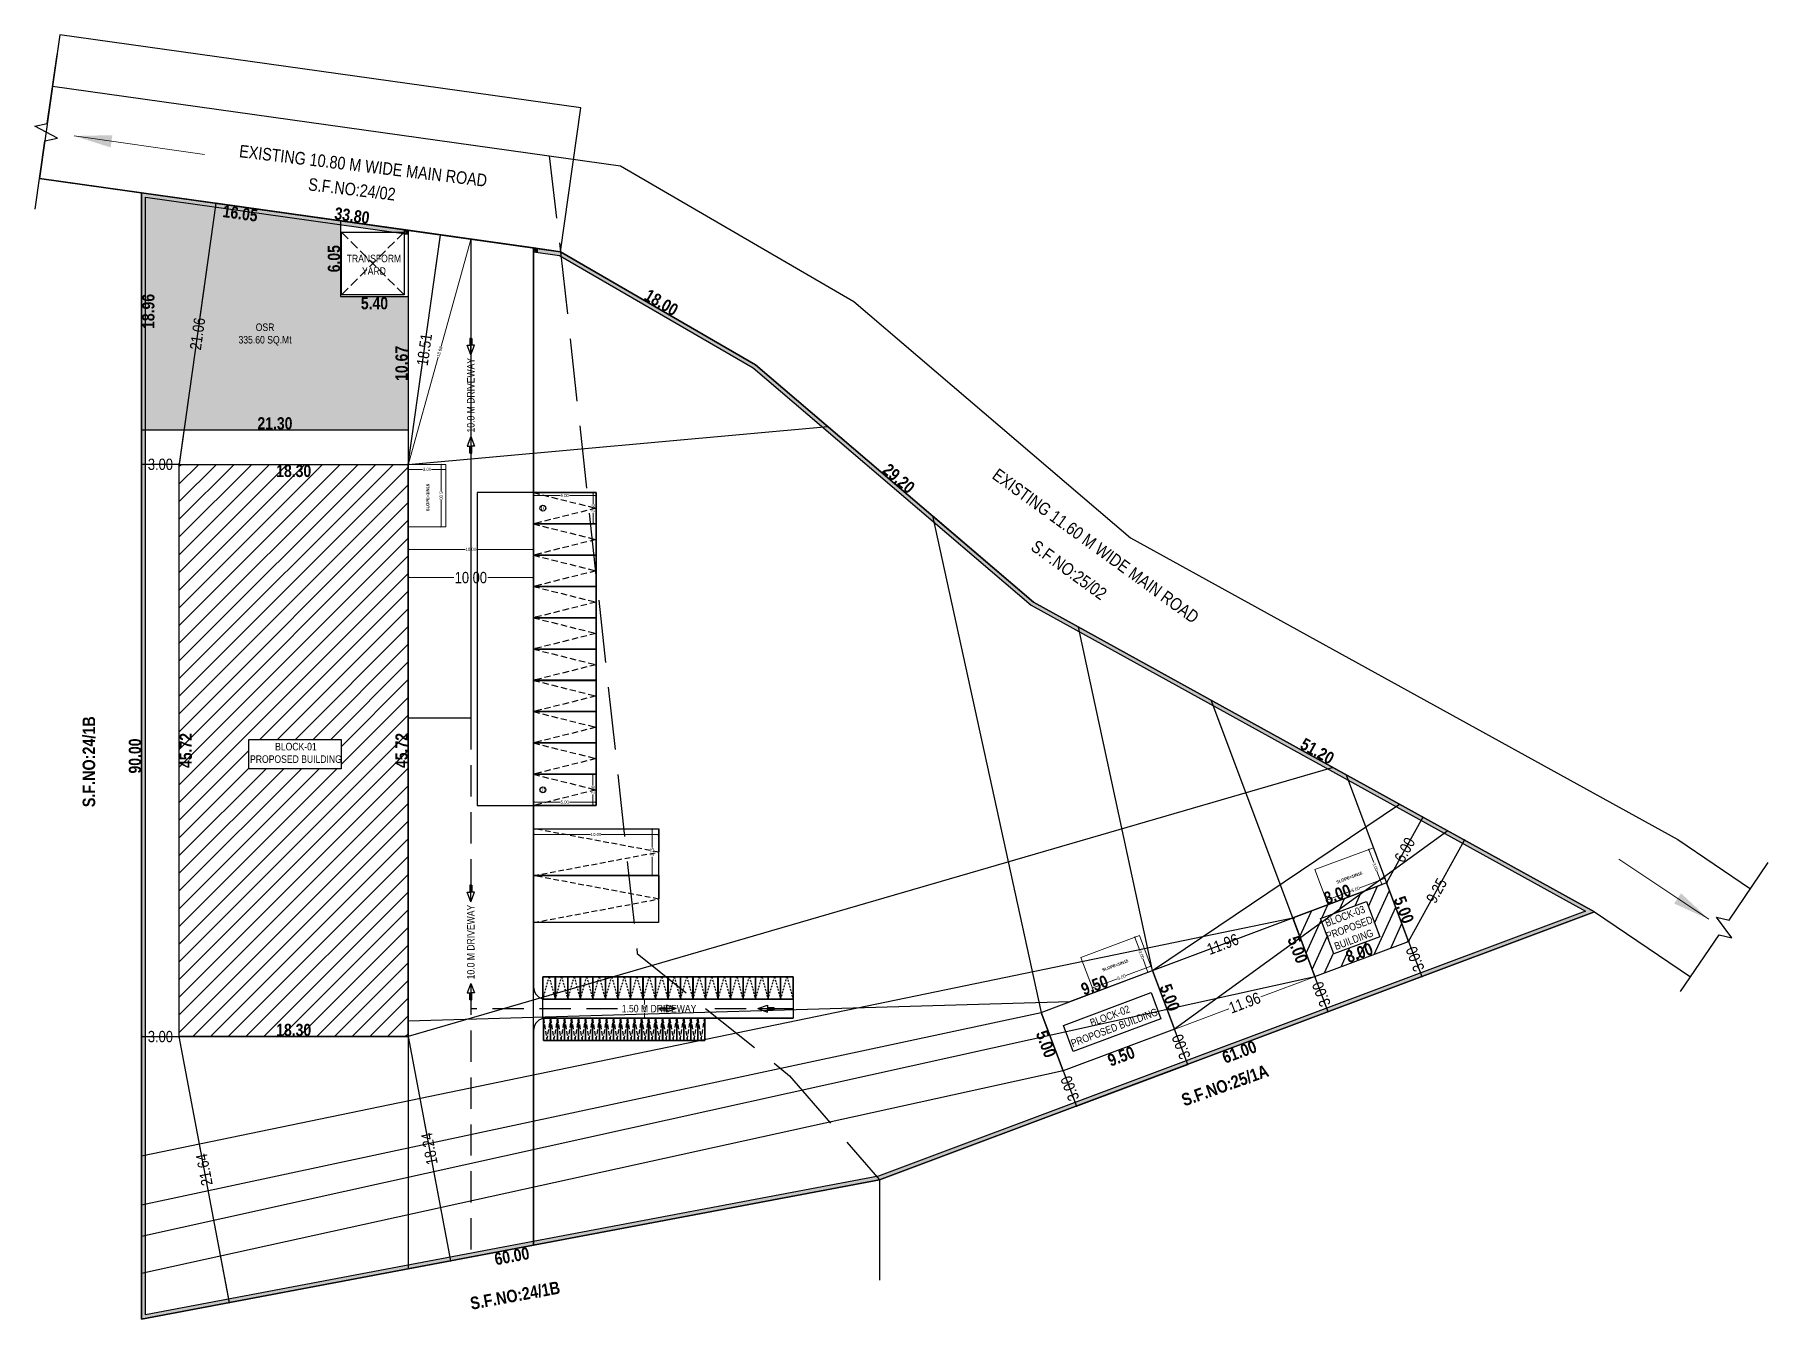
# Model space of a CAD drawing. Header units: metres. Extents: x 119974 to 120330, y -25692 to -25590.
# Drawn here: x 120192 to 120330.5, y -25692.2 to -25589.5 of the extents above; entities that cross this region are included whole.
import ezdxf

# ---------------------------------------------------------------- set-up
doc = ezdxf.new("R2010")
doc.units = ezdxf.units.M
doc.header["$MEASUREMENT"] = 0
doc.header["$PDMODE"] = 35
for name, pattern in [('DASH', [0.35, 0.25, -0.1]), ('Dashed', [0.75, 0.5, -0.25]), ('DASHED2', [0.375, 0.25, -0.125])]:
    doc.linetypes.add(name, pattern=pattern)
for name, color, linetype, lineweight in [('AS_AT_SITE', 6, 'Continuous', 0), ('BLK_1_DA_RAMP_1', 1, 'Continuous', 0), ('BLK_2_DA_RAMP_1', 1, 'Continuous', 0), ('BLK_3_DA_RAMP_1', 1, 'Continuous', 0), ('DIST_EXIT', 7, 'Continuous', 0), ('DISTANCE_BLK', 238, 'Continuous', 0), ('FMB_OR_PLR', 70, 'Continuous', 0), ('PER_AISLE_WIDTH', 5, 'Continuous', 0), ('SUPER_IMPOSED', 5, 'Continuous', 0)]:
    doc.layers.add(name, color=color, linetype=linetype, lineweight=lineweight)
for name, color, linetype in [('BLK_1_COVERED_AREA', 140, 'Continuous'), ('BLK_1_LVL_0_BLDG_FOOT_PRINT', 1, 'Continuous'), ('BLK_1_LVL_0_FRONT_SETBACK', 2, 'Continuous'), ('BLK_1_LVL_0_REAR_SETBACK', 11, 'Continuous'), ('BLK_1_LVL_0_SIDE_SETBACK1', 171, 'Continuous'), ('BLK_1_LVL_0_SIDE_SETBACK2', 102, 'Continuous'), ('BLK_2_COVERED_AREA', 140, 'Continuous'), ('BLK_2_LVL_0_BLDG_FOOT_PRINT', 1, 'Continuous'), ('BLK_2_LVL_0_FRONT_SETBACK', 2, 'Continuous'), ('BLK_2_LVL_0_REAR_SETBACK', 11, 'Continuous'), ('BLK_2_LVL_0_SIDE_SETBACK1', 171, 'Continuous'), ('BLK_2_LVL_0_SIDE_SETBACK2', 102, 'Continuous'), ('BLK_3_COVERED_AREA', 140, 'Continuous'), ('BLK_3_LVL_0_BLDG_FOOT_PRINT', 1, 'Continuous'), ('BLK_3_LVL_0_FRONT_SETBACK', 2, 'Continuous'), ('BLK_3_LVL_0_REAR_SETBACK', 11, 'Continuous'), ('BLK_3_LVL_0_SIDE_SETBACK1', 171, 'Continuous'), ('BLK_3_LVL_0_SIDE_SETBACK2', 102, 'Continuous'), ('Boundary Line', 96, 'Continuous'), ('CYCLE_PARKING', 250, 'Continuous'), ('HATCH', 251, 'Continuous'), ('INTERNAL_VEHICULAR_ACCESS_DIST', 161, 'Continuous'), ('LORRY_PARKING', 175, 'Continuous'), ('OSR_PLAN', 7, 'Continuous'), ('PARKING_SLOT', 30, 'Continuous'), ('PLOT_BOUNDARY', 70, 'Continuous'), ('ROAD_WIDTH', 1, 'Continuous'), ('RWH', 130, 'Continuous'), ('SURVEY- BON', 7, 'Continuous'), ('Text', 7, 'Continuous'), ('TRANSFORMER_YARD', 7, 'Continuous'), ('TWO_WHEELER_DRIVE_WAY', 6, 'Continuous'), ('TWO_WHEELER_PARKING', 2, 'Continuous'), ('Window', 34, 'Continuous')]:
    doc.layers.add(name, color=color, linetype=linetype)
for name, color, linetype, plot in [('BLK_1_INTERNAL_VEHICULAR_ACCESS', 161, 'Continuous', False), ('BLK_2_INTERNAL_VEHICULAR_ACCESS', 161, 'Continuous', False), ('BLK_3_INTERNAL_VEHICULAR_ACCESS', 161, 'Continuous', False), ('DRIVE_WAY', 255, 'Continuous', False)]:
    doc.layers.add(name, color=color, linetype=linetype, plot=plot)
doc.styles.add('Arial', font='swissc.ttf')
doc.styles.get("Standard").update_dxf_attribs({"font": 'swisscb.ttf'})
doc.styles.add('tit', font='swissci.ttf')
doc.dimstyles.new('FLOOR DIM', dxfattribs={"dimtxt": 0.55, "dimasz": 0.05, "dimexe": 0.075, "dimexo": 0.3, "dimgap": 0.025, "dimtad": 0, "dimdec": 1, "dimzin": 3, "dimdsep": 46, "dimtxsty": 'Standard', "dimblk": 'JM1', "dimcen": -0.09, "dimse1": 1, "dimse2": 1, "dimsd1": 1, "dimsd2": 1, "dimclrd": 5, "dimclre": 250, "dimclrt": 3, "dimazin": 0, "dimtfac": 0.65, "dimtdec": 1, "dimtix": 1, "dimtofl": 0, "dimtmove": 0, "dimatfit": 2, "dimfxl": 0, "dimfrac": 1, "dimtolj": 1, "dimlwd": 18, "dimlwe": -1, "dimarcsym": 0})
doc.dimstyles.new('FLOOR DIM BUILDING DIM', dxfattribs={"dimtxt": 0.25, "dimasz": 0.025, "dimexe": 0.075, "dimexo": 0.3, "dimgap": 0.09, "dimtad": 0, "dimzin": 3, "dimdsep": 46, "dimtxsty": 'Arial', "dimblk": 'JM1', "dimcen": -0.09, "dimse1": 1, "dimse2": 1, "dimclrd": 5, "dimclre": 250, "dimclrt": 3, "dimazin": 0, "dimtfac": 0.65, "dimtix": 1, "dimtofl": 0, "dimtmove": 0, "dimatfit": 2, "dimfxl": 0, "dimfrac": 1, "dimtolj": 1, "dimlwd": 18, "dimlwe": -1, "dimarcsym": 0})

msp = doc.modelspace()

# ---------------------------------------------------------------- texts
at = {"layer": 'BLK_1_DA_RAMP_1', "insert": (120223.2391, -25626.5171), "char_height": 0.24, "width": 2.88, "attachment_point": 2, "rotation": 90}
msp.add_mtext('SLOPE=1IN15', dxfattribs=at)
at = {"layer": 'BLK_2_DA_RAMP_1', "insert": (120278.2388, -25663.7802), "char_height": 0.24, "width": 2.88, "attachment_point": 2, "rotation": 20.557714}
msp.add_mtext('SLOPE=1IN15', dxfattribs=at)
at = {"layer": 'BLK_3_DA_RAMP_1', "insert": (120296.9316, -25656.7697), "char_height": 0.24, "width": 2.88, "attachment_point": 2, "rotation": 20.557714}
msp.add_mtext('SLOPE=1IN15', dxfattribs=at)
at = {"layer": 'Text', "linetype": 'ByBlock', "char_height": 1, "attachment_point": 5}
for s, insert, rotation in [('{\\fSwis721 Cn BT|b0|i0|c0|p34;EXISTING 10.80 M WIDE MAIN ROAD}', (120218.1985, -25600.0197), 353.156247), ('{\\fSwis721 Cn BT|b0|i0|c0|p34;S.F.NO:24/02}', (120217.2995, -25601.898), 353.156247), ('{\\fSwis721 Cn BT|b0|i0|c0|p34;EXISTING 11.60 M WIDE MAIN ROAD}', (120276.7169, -25630.3863), 324.041352), ('{\\fSwis721 Cn BT|b0|i0|c0|p34;S.F.NO:25/02}', (120274.584, -25632.3128), 324.041352), ('S.F.NO:24/1B', (120196.3026, -25647.6268), 90), ('S.F.NO:25/1A', (120287.0502, -25673.4914), 19.67424), ('S.F.NO:24/1B', (120230.335, -25690.2787), 10.455233)]:
    msp.add_mtext(s, dxfattribs=dict(at, insert=insert, rotation=rotation))
at = {"layer": 'Text', "ltscale": 1.5, "char_height": 0.6, "width": 7.422791, "attachment_point": 2, "style": 'tit'}
for s, insert in [('{\\fSwis721 Cn BT|b0|i0|c0|p34;OSR\\P335.60 SQ.Mt}', (120210.3602, -25612.6127)), ('{\\fSwis721 Cn BT|b0|i0|c0|p34;\\PBLOCK-01\\PPROPOSED BUILDING}', (120212.8262, -25645.1181))]:
    msp.add_mtext(s, dxfattribs=dict(at, insert=insert))
for s, insert, rotation in [('{\\fSwis721 Cn BT|b0|i0|c0|p34;10.0 M DRIVEWAY}', (120226.4936, -25618.3441), 90), ('{\\fSwis721 Cn BT|b0|i0|c0|p34;10.0 M DRIVEWAY}', (120226.4936, -25662.0352), 90), ('{\\fSwis721 Cn BT|b0|i0|c0|p34;\\PBLOCK-03\\PPROPOSED \\PBUILDING}', (120296.1756, -25658.7392), 20.557996), ('{\\fSwis721 Cn BT|b0|i0|c0|p34;1.50 M DRIVEWAY}', (120241.8384, -25667.0493), 0), ('{\\fSwis721 Cn BT|b0|i0|c0|p34;\\PBLOCK-02\\PPROPOSED BUILDING}', (120277.3955, -25666.7097), 20.557996)]:
    msp.add_mtext(s, dxfattribs=dict(at, insert=insert, rotation=rotation))
at = {"layer": 'Text', "ltscale": 1.5, "char_height": 0.292806, "attachment_point": 2, "style": 'tit'}
for s, insert in [('{\\fSwis721 Cn BT|b0|i0|c0|p34;10}', (120232.5582, -25627.2319)), ('{\\fSwis721 Cn BT|b0|i0|c0|p34;01}', (120232.5582, -25649.7319))]:
    msp.add_mtext(s, dxfattribs=dict(at, insert=insert))

# ---------------------------------------------------------------- blocks, each defined once
blk = doc.blocks.new('*D143')
at = {"layer": 'Defpoints', "color": 0}
for p in [(120200.5, -25602.17), (120233.97, -25606.88), (120233.97, -25606.88)]:
    blk.add_point(p, dxfattribs=at)
at = {"color": 1, "insert": (120217.31, -25604), "char_height": 0.975, "attachment_point": 5, "rotation": 351.9923}
blk.add_mtext('\\A1;33.80', dxfattribs=at)
blk = doc.blocks.new('JM1')
at = {"color": 2}
for p, q in [((0, 2), (0, -2)), ((-0.884, -0.884), (0.884, 0.884)), ((-3, 0), (0, 0))]:
    blk.add_line(p, q, dxfattribs=at)
blk = doc.blocks.new('*D144')
at = {"layer": 'Defpoints', "color": 0}
for p in [(120233.97, -25606.88), (120249.54, -25615.92), (120249.54, -25615.92)]:
    blk.add_point(p, dxfattribs=at)
at = {"color": 1, "insert": (120242.02, -25610.94), "char_height": 0.975, "attachment_point": 5, "rotation": 329.8688}
blk.add_mtext('\\A1;18.00', dxfattribs=at)
blk = doc.blocks.new('*D145')
at = {"layer": 'Defpoints', "color": 0}
for p in [(120249.54, -25615.92), (120249.54, -25615.92), (120271.74, -25634.88)]:
    blk.add_point(p, dxfattribs=at)
at = {"color": 1, "insert": (120260.99, -25625), "char_height": 0.975, "attachment_point": 5, "rotation": 319.4981}
blk.add_mtext('\\A1;29.20', dxfattribs=at)
blk = doc.blocks.new('*D146')
at = {"layer": 'Defpoints', "color": 0}
for p in [(120271.74, -25634.88), (120316.58, -25659.61), (120316.58, -25659.61)]:
    blk.add_point(p, dxfattribs=at)
at = {"color": 1, "insert": (120294.42, -25646.78), "char_height": 0.975, "attachment_point": 5, "rotation": 331.1162}
blk.add_mtext('\\A1;51.20', dxfattribs=at)
blk = doc.blocks.new('*D147')
at = {"layer": 'Defpoints', "color": 0}
for p in [(120316.58, -25659.61), (120316.58, -25659.61), (120259.46, -25681.04)]:
    blk.add_point(p, dxfattribs=at)
at = {"color": 1, "insert": (120288.2, -25670.82), "char_height": 0.975, "attachment_point": 5, "rotation": 20.558}
blk.add_mtext('\\A1;61.00', dxfattribs=at)
blk = doc.blocks.new('*D148')
at = {"layer": 'Defpoints', "color": 0}
for p in [(120259.46, -25681.04), (120200.5, -25692.17), (120200.5, -25692.17)]:
    blk.add_point(p, dxfattribs=at)
at = {"color": 1, "insert": (120230.08, -25687.13), "char_height": 0.975, "attachment_point": 5, "rotation": 10.6993}
blk.add_mtext('\\A1;60.00', dxfattribs=at)
blk = doc.blocks.new('*D149')
at = {"layer": 'Defpoints', "color": 0}
for p in [(120200.5, -25602.17), (120200.5, -25602.17), (120200.5, -25692.17)]:
    blk.add_point(p, dxfattribs=at)
at = {"color": 1, "insert": (120199.97, -25647.17), "char_height": 0.975, "attachment_point": 5, "rotation": 90}
blk.add_mtext('\\A1;90.00', dxfattribs=at)
blk = doc.blocks.new('*D150')
at = {"layer": 'Defpoints', "color": 0}
for p in [(120203.5, -25669.59), (120203.5, -25669.59), (120221.8, -25669.59)]:
    blk.add_point(p, dxfattribs=at)
at = {"color": 1, "insert": (120212.65, -25669.06), "char_height": 0.975, "attachment_point": 5}
blk.add_mtext('\\A1;18.30', dxfattribs=at)
blk = doc.blocks.new('*D151')
at = {"layer": 'Defpoints', "color": 0}
for p in [(120203.5, -25623.87), (120203.5, -25623.87), (120203.5, -25669.59)]:
    blk.add_point(p, dxfattribs=at)
at = {"color": 1, "insert": (120204.03, -25646.73), "char_height": 0.975, "attachment_point": 5, "rotation": 90}
blk.add_mtext('\\A1;45.72', dxfattribs=at)
blk = doc.blocks.new('*D152')
at = {"layer": 'Defpoints', "color": 0}
for p in [(120221.8, -25623.87), (120221.8, -25669.59), (120221.8, -25669.59)]:
    blk.add_point(p, dxfattribs=at)
at = {"color": 1, "insert": (120221.27, -25646.73), "char_height": 0.975, "attachment_point": 5, "rotation": 90}
blk.add_mtext('\\A1;45.72', dxfattribs=at)
blk = doc.blocks.new('*D153')
at = {"layer": 'Defpoints', "color": 0}
for p in [(120203.5, -25623.87), (120203.5, -25623.87), (120221.8, -25623.87)]:
    blk.add_point(p, dxfattribs=at)
at = {"color": 1, "insert": (120212.65, -25624.4), "char_height": 0.975, "attachment_point": 5}
blk.add_mtext('\\A1;18.30', dxfattribs=at)
blk = doc.blocks.new('*D154')
at = {"layer": 'Defpoints', "color": 0}
for p in [(120301.72, -25661.98), (120301.72, -25661.98), (120294.23, -25664.79)]:
    blk.add_point(p, dxfattribs=at)
at = {"color": 1, "insert": (120297.78, -25662.89), "char_height": 0.975, "attachment_point": 5, "rotation": 20.558}
blk.add_mtext('\\A1;8.00', dxfattribs=at)
blk = doc.blocks.new('*D155')
at = {"layer": 'Defpoints', "color": 0}
for p in [(120299.96, -25657.3), (120301.72, -25661.98), (120301.72, -25661.98)]:
    blk.add_point(p, dxfattribs=at)
at = {"color": 1, "insert": (120301.34, -25659.46), "char_height": 0.975, "attachment_point": 5, "rotation": 290.558}
blk.add_mtext('\\A1;5.00', dxfattribs=at)
blk = doc.blocks.new('*D156')
at = {"layer": 'Defpoints', "color": 0}
for p in [(120299.96, -25657.3), (120299.96, -25657.3), (120292.47, -25660.11)]:
    blk.add_point(p, dxfattribs=at)
at = {"color": 1, "insert": (120296.03, -25658.21), "char_height": 0.975, "attachment_point": 5, "rotation": 20.558}
blk.add_mtext('\\A1;8.00', dxfattribs=at)
blk = doc.blocks.new('*D157')
at = {"layer": 'Defpoints', "color": 0}
for p in [(120292.47, -25660.11), (120294.23, -25664.79), (120294.23, -25664.79)]:
    blk.add_point(p, dxfattribs=at)
at = {"color": 1, "insert": (120292.85, -25662.64), "char_height": 0.975, "attachment_point": 5, "rotation": 290.558}
blk.add_mtext('\\A1;5.00', dxfattribs=at)
blk = doc.blocks.new('HGNHBN')
at = {"layer": 'Text', "color": 1, "ltscale": 1.5}
for p, q in [((114565.43, -26573.65), (114565.73, -26573.99)), ((114565.73, -26573.69), (114565.43, -26573.99))]:
    blk.add_line(p, q, dxfattribs=at)
blk.add_lwpolyline([(114565.43, -26573.65), (114565.73, -26573.69), (114565.73, -26573.99), (114565.43, -26573.99)], close=True, dxfattribs=at)
blk = doc.blocks.new('GDHNGN')
at = {"layer": 'Text', "ltscale": 1.5}
for p, q in [((114570.73, -26588.67), (114570.44, -26589.43)), ((114570.44, -26589.43), (114570.73, -26589.43)), ((114570.66, -26589.98), (114570.66, -26589.43)), ((114570.73, -26588.67), (114571.02, -26589.43)), ((114570.73, -26588.67), (114570.73, -26589.98)), ((114570.73, -26589.43), (114570.73, -26589.98)), ((114571.02, -26589.43), (114570.73, -26589.43)), ((114570.81, -26589.98), (114570.81, -26589.43)), ((114570.71, -26589.98), (114570.66, -26589.98)), ((114570.73, -26589.98), (114570.71, -26589.98)), ((114570.73, -26589.98), (114570.76, -26589.98)), ((114570.76, -26589.98), (114570.81, -26589.98))]:
    blk.add_line(p, q, dxfattribs=at)
blk = doc.blocks.new('*D158')
at = {"layer": 'Defpoints', "color": 0, "ltscale": 1.5}
for p in [(120231.8, -25620.99), (120221.8, -25626.04), (120231.8, -25632.92)]:
    blk.add_point(p, dxfattribs=at)
at = {"layer": 'Text', "color": 5, "lineweight": 18, "ltscale": 1.5}
for p, q in [((120221.83, -25632.92), (120225.44, -25632.92)), ((120231.78, -25632.92), (120228.16, -25632.92))]:
    blk.add_line(p, q, dxfattribs=at)
at = {"layer": 'Text', "color": 5, "lineweight": 18, "ltscale": 1.5, "xscale": 0.025, "yscale": 0.025, "zscale": 0.025, "rotation": 180}
blk.add_blockref('JM1', (120221.8, -25632.92), dxfattribs=at)
at = {"layer": 'Text', "color": 5, "lineweight": 18, "ltscale": 1.5, "xscale": 0.025, "yscale": 0.025, "zscale": 0.025}
blk.add_blockref('JM1', (120231.8, -25632.92), dxfattribs=at)
at = {"layer": 'Text', "color": 3, "ltscale": 1.5, "insert": (120226.8, -25632.92), "char_height": 0.9, "attachment_point": 5, "style": 'Arial'}
blk.add_mtext('\\A1;10.00', dxfattribs=at)
blk = doc.blocks.new('TYKUK')
at = {"color": 6}
blk.add_lwpolyline([(119233.03, -25677.98), (119229.78, -25679.86), (119224.77, -25671.2), (119228.02, -25669.33)], close=True, dxfattribs=at)
at = {"layer": 'HATCH', "linetype": 'DASHED2', "ltscale": 1.8}
blk.add_lwpolyline([(119229.78, -25679.86), (119233.03, -25677.98), (119226.39, -25670.27)], close=True, dxfattribs=at)
blk = doc.blocks.new('CAR')
at = {"color": 120}
blk.add_lwpolyline([(112823.42, -26304.5), (112818.42, -26304.5), (112818.42, -26302), (112823.42, -26302)], close=True, dxfattribs=at)
at = {"color": 120, "linetype": 'Dashed'}
blk.add_lwpolyline([(112823.42, -26302), (112818.42, -26303.25), (112823.42, -26304.5)], dxfattribs=at)
blk = doc.blocks.new('FDGBFB')
at = {"layer": 'Text', "linetype": 'DASH', "ltscale": 3}
for p, q in [((114560.41, -26573.84), (114565.41, -26578.84)), ((114560.41, -26578.84), (114565.41, -26573.84))]:
    blk.add_line(p, q, dxfattribs=at)
at = {"layer": 'Text', "ltscale": 1.5}
blk.add_lwpolyline([(114560.41, -26573.84), (114565.41, -26573.84), (114565.41, -26578.84), (114560.41, -26578.84)], close=True, dxfattribs=at)
at = {"layer": 'Text', "ltscale": 1.5, "insert": (114563, -26575.64), "char_height": 0.6, "width": 7.4228, "attachment_point": 2, "style": 'tit'}
blk.add_mtext('{\\fSwis721 Cn BT|b0|i0|c0|p34;TRANSFORM \\PYARD}', dxfattribs=at)
blk = doc.blocks.new('*D159')
at = {"layer": 'Defpoints', "color": 0, "ltscale": 1.5}
for p in [(120231.8, -25652.98), (120231.8, -25656.73), (120241.29, -25656.73)]:
    blk.add_point(p, dxfattribs=at)
at = {"layer": 'Text', "color": 5, "lineweight": 18, "ltscale": 1.5}
for p, q in [((120241.29, -25653), (120241.29, -25654.49)), ((120241.29, -25656.7), (120241.29, -25655.22))]:
    blk.add_line(p, q, dxfattribs=at)
at = {"layer": 'Text', "color": 5, "lineweight": 18, "ltscale": 1.5, "xscale": 0.025, "yscale": 0.025, "zscale": 0.025}
for p, rotation in [((120241.29, -25652.98), 90), ((120241.29, -25656.73), 270)]:
    blk.add_blockref('JM1', p, dxfattribs=dict(at, rotation=rotation))
at = {"layer": 'Text', "color": 3, "ltscale": 1.5, "insert": (120241.29, -25654.85), "char_height": 0.25, "attachment_point": 5, "rotation": 90, "style": 'Arial'}
blk.add_mtext('\\A1;3.75', dxfattribs=at)
blk = doc.blocks.new('*D160')
at = {"layer": 'Defpoints', "color": 0, "ltscale": 1.5}
for p in [(120231.8, -25652.98), (120231.8, -25653.44), (120241.8, -25652.98)]:
    blk.add_point(p, dxfattribs=at)
at = {"layer": 'Text', "color": 5, "lineweight": 18, "ltscale": 1.5}
for p, q in [((120231.83, -25653.44), (120236.36, -25653.44)), ((120241.78, -25653.44), (120237.24, -25653.44))]:
    blk.add_line(p, q, dxfattribs=at)
at = {"layer": 'Text', "color": 5, "lineweight": 18, "ltscale": 1.5, "xscale": 0.025, "yscale": 0.025, "zscale": 0.025, "rotation": 180}
blk.add_blockref('JM1', (120231.8, -25653.44), dxfattribs=at)
at = {"layer": 'Text', "color": 5, "lineweight": 18, "ltscale": 1.5, "xscale": 0.025, "yscale": 0.025, "zscale": 0.025}
blk.add_blockref('JM1', (120241.8, -25653.44), dxfattribs=at)
at = {"layer": 'Text', "color": 3, "ltscale": 1.5, "insert": (120236.8, -25653.44), "char_height": 0.25, "attachment_point": 5, "style": 'Arial'}
blk.add_mtext('\\A1;10.00', dxfattribs=at)
blk = doc.blocks.new('*D161')
at = {"layer": 'Defpoints', "color": 0, "ltscale": 1.5}
for p in [(120231.8, -25650.85), (120231.8, -25651.12), (120236.8, -25651.12)]:
    blk.add_point(p, dxfattribs=at)
at = {"layer": 'Text', "color": 5, "lineweight": 18, "ltscale": 1.5}
for p, q in [((120231.83, -25650.85), (120233.94, -25650.85)), ((120236.78, -25650.85), (120234.67, -25650.85))]:
    blk.add_line(p, q, dxfattribs=at)
at = {"layer": 'Text', "color": 5, "lineweight": 18, "ltscale": 1.5, "xscale": 0.025, "yscale": 0.025, "zscale": 0.025, "rotation": 180}
blk.add_blockref('JM1', (120231.8, -25650.85), dxfattribs=at)
at = {"layer": 'Text', "color": 5, "lineweight": 18, "ltscale": 1.5, "xscale": 0.025, "yscale": 0.025, "zscale": 0.025}
blk.add_blockref('JM1', (120236.8, -25650.85), dxfattribs=at)
at = {"layer": 'Text', "color": 3, "ltscale": 1.5, "insert": (120234.3, -25650.85), "char_height": 0.25, "attachment_point": 5, "style": 'Arial'}
blk.add_mtext('\\A1;5.00', dxfattribs=at)
blk = doc.blocks.new('*D162')
at = {"layer": 'Defpoints', "color": 0, "ltscale": 1.5}
for p in [(120236.55, -25648.62), (120236.8, -25648.62), (120236.8, -25651.12)]:
    blk.add_point(p, dxfattribs=at)
at = {"layer": 'Text', "color": 5, "lineweight": 18, "ltscale": 1.5}
for p, q in [((120236.55, -25648.65), (120236.55, -25649.51)), ((120236.55, -25651.1), (120236.55, -25650.24))]:
    blk.add_line(p, q, dxfattribs=at)
at = {"layer": 'Text', "color": 5, "lineweight": 18, "ltscale": 1.5, "xscale": 0.025, "yscale": 0.025, "zscale": 0.025}
for p, rotation in [((120236.55, -25648.62), 90), ((120236.55, -25651.12), 270)]:
    blk.add_blockref('JM1', p, dxfattribs=dict(at, rotation=rotation))
at = {"layer": 'Text', "color": 3, "ltscale": 1.5, "insert": (120236.55, -25649.87), "char_height": 0.25, "attachment_point": 5, "rotation": 90, "style": 'Arial'}
blk.add_mtext('\\A1;2.50', dxfattribs=at)
blk = doc.blocks.new('*D163')
at = {"layer": 'Defpoints', "color": 0, "ltscale": 1.5}
for p in [(120231.8, -25626.12), (120236.8, -25626.12), (120236.8, -25626.36)]:
    blk.add_point(p, dxfattribs=at)
at = {"layer": 'Text', "color": 5, "lineweight": 18, "ltscale": 1.5}
for p, q in [((120231.83, -25626.36), (120233.94, -25626.36)), ((120236.78, -25626.36), (120234.67, -25626.36))]:
    blk.add_line(p, q, dxfattribs=at)
at = {"layer": 'Text', "color": 5, "lineweight": 18, "ltscale": 1.5, "xscale": 0.025, "yscale": 0.025, "zscale": 0.025, "rotation": 180}
blk.add_blockref('JM1', (120231.8, -25626.36), dxfattribs=at)
at = {"layer": 'Text', "color": 5, "lineweight": 18, "ltscale": 1.5, "xscale": 0.025, "yscale": 0.025, "zscale": 0.025}
blk.add_blockref('JM1', (120236.8, -25626.36), dxfattribs=at)
at = {"layer": 'Text', "color": 3, "ltscale": 1.5, "insert": (120234.3, -25626.36), "char_height": 0.25, "attachment_point": 5, "style": 'Arial'}
blk.add_mtext('\\A1;5.00', dxfattribs=at)
blk = doc.blocks.new('*D164')
at = {"layer": 'Defpoints', "color": 0, "ltscale": 1.5}
for p in [(120236.8, -25626.12), (120236.58, -25628.62), (120236.8, -25628.62)]:
    blk.add_point(p, dxfattribs=at)
at = {"layer": 'Text', "color": 5, "lineweight": 18, "ltscale": 1.5}
for p, q in [((120236.58, -25626.15), (120236.58, -25627.01)), ((120236.58, -25628.6), (120236.58, -25627.74))]:
    blk.add_line(p, q, dxfattribs=at)
at = {"layer": 'Text', "color": 5, "lineweight": 18, "ltscale": 1.5, "xscale": 0.025, "yscale": 0.025, "zscale": 0.025}
for p, rotation in [((120236.58, -25626.12), 90), ((120236.58, -25628.62), 270)]:
    blk.add_blockref('JM1', p, dxfattribs=dict(at, rotation=rotation))
at = {"layer": 'Text', "color": 3, "ltscale": 1.5, "insert": (120236.58, -25627.37), "char_height": 0.25, "attachment_point": 5, "rotation": 90, "style": 'Arial'}
blk.add_mtext('\\A1;2.50', dxfattribs=at)
blk = doc.blocks.new('TW')
at = {"color": 6, "ltscale": 0.3}
blk.add_lwpolyline([(112824.06, -26312.75), (112822.26, -26312.75), (112822.26, -26311.76), (112824.06, -26311.76)], close=True, dxfattribs=at)
at = {"layer": 'HATCH', "linetype": 'Dashed', "ltscale": 0.3}
blk.add_lwpolyline([(112822.26, -26312.75), (112824.06, -26312.25), (112822.26, -26311.76)], dxfattribs=at)
blk = doc.blocks.new('FGBNGFN')
at = {"layer": 'Text', "linetype": 'DASH', "ltscale": 1.5}
for p, q in [((114338.42, -26404.7), (114338.7, -26402.9)), ((114338.7, -26402.9), (114338.98, -26404.7))]:
    blk.add_line(p, q, dxfattribs=at)
at = {"layer": 'Text', "ltscale": 1.5}
blk.add_lwpolyline([(114338.42, -26402.9), (114338.98, -26402.9), (114338.98, -26404.7), (114338.42, -26404.7)], close=True, dxfattribs=at)
blk = doc.blocks.new('*D165')
at = {"layer": 'Defpoints', "color": 0}
for p in [(120281.27, -25664.31), (120283.02, -25668.99), (120283.02, -25668.99)]:
    blk.add_point(p, dxfattribs=at)
at = {"color": 1, "insert": (120282.64, -25666.47), "char_height": 0.975, "attachment_point": 5, "rotation": 290.558}
blk.add_mtext('\\A1;5.00', dxfattribs=at)
blk = doc.blocks.new('*D142')
at = {"layer": 'Defpoints', "color": 0}
for p in [(120282.64, -25667.98), (120283.02, -25668.99), (120273.75, -25671.32)]:
    blk.add_point(p, dxfattribs=at)
at = {"color": 1, "insert": (120278.76, -25671.16), "char_height": 0.975, "attachment_point": 5, "rotation": 20.558}
blk.add_mtext('\\A1;9.50', dxfattribs=at)
blk = doc.blocks.new('*D166')
at = {"layer": 'Defpoints', "color": 0}
for p in [(120272.37, -25667.65), (120274.13, -25672.33), (120274.13, -25672.33)]:
    blk.add_point(p, dxfattribs=at)
at = {"color": 1, "insert": (120272.75, -25670.18), "char_height": 0.975, "attachment_point": 5, "rotation": 290.558}
blk.add_mtext('\\A1;5.00', dxfattribs=at)
blk = doc.blocks.new('*D167')
at = {"layer": 'Defpoints', "color": 0}
for p in [(120281.27, -25664.31), (120281.27, -25664.31), (120272.37, -25667.65)]:
    blk.add_point(p, dxfattribs=at)
at = {"color": 1, "insert": (120276.63, -25665.48), "char_height": 0.975, "attachment_point": 5, "rotation": 20.558}
blk.add_mtext('\\A1;9.50', dxfattribs=at)
blk = doc.blocks.new('*D168')
at = {"layer": 'Defpoints', "color": 0, "ltscale": 1.5}
for p in [(120203.5, -25669.59), (120207.52, -25690.85), (120207.52, -25690.85)]:
    blk.add_point(p, dxfattribs=at)
at = {"layer": 'Text', "color": 5, "lineweight": 18, "ltscale": 1.5}
for p, q in [((120203.51, -25669.61), (120205.25, -25678.87)), ((120207.51, -25690.82), (120205.76, -25681.57))]:
    blk.add_line(p, q, dxfattribs=at)
at = {"layer": 'Text', "color": 5, "lineweight": 18, "ltscale": 1.5, "xscale": 0.025, "yscale": 0.025, "zscale": 0.025}
for p, rotation in [((120203.5, -25669.59), 100.6993228885264), ((120207.52, -25690.85), 280.6993228885264)]:
    blk.add_blockref('JM1', p, dxfattribs=dict(at, rotation=rotation))
at = {"layer": 'Text', "color": 3, "ltscale": 1.5, "insert": (120205.51, -25680.22), "char_height": 0.9, "attachment_point": 5, "rotation": 100.6993, "style": 'Arial'}
blk.add_mtext('\\A1;21.64', dxfattribs=at)
blk = doc.blocks.new('*D169')
at = {"layer": 'Defpoints', "color": 0, "ltscale": 1.5}
for p in [(120221.8, -25669.59), (120225.18, -25687.51), (120225.18, -25687.51)]:
    blk.add_point(p, dxfattribs=at)
at = {"layer": 'Text', "color": 5, "lineweight": 18, "ltscale": 1.5}
for p, q in [((120221.81, -25669.61), (120223.24, -25677.21)), ((120225.17, -25687.49), (120223.74, -25679.89))]:
    blk.add_line(p, q, dxfattribs=at)
at = {"layer": 'Text', "color": 5, "lineweight": 18, "ltscale": 1.5, "xscale": 0.025, "yscale": 0.025, "zscale": 0.025}
for p, rotation in [((120221.8, -25669.59), 100.6622836228032), ((120225.18, -25687.51), 280.6622836228033)]:
    blk.add_blockref('JM1', p, dxfattribs=dict(at, rotation=rotation))
at = {"layer": 'Text', "color": 3, "ltscale": 1.5, "insert": (120223.49, -25678.55), "char_height": 0.9, "attachment_point": 5, "rotation": 100.6623, "style": 'Arial'}
blk.add_mtext('\\A1;18.24', dxfattribs=at)
blk = doc.blocks.new('*D170')
at = {"layer": 'Defpoints', "color": 0, "ltscale": 1.5}
for p in [(120200.5, -25669.59), (120200.5, -25669.59), (120203.5, -25669.59)]:
    blk.add_point(p, dxfattribs=at)
at = {"layer": 'Text', "color": 5, "lineweight": 18, "ltscale": 1.5}
for p, q in [((120200.53, -25669.59), (120200.92, -25669.59)), ((120203.48, -25669.59), (120203.08, -25669.59))]:
    blk.add_line(p, q, dxfattribs=at)
at = {"layer": 'Text', "color": 5, "lineweight": 18, "ltscale": 1.5, "xscale": 0.025, "yscale": 0.025, "zscale": 0.025, "rotation": 180}
blk.add_blockref('JM1', (120200.5, -25669.59), dxfattribs=at)
at = {"layer": 'Text', "color": 5, "lineweight": 18, "ltscale": 1.5, "xscale": 0.025, "yscale": 0.025, "zscale": 0.025}
blk.add_blockref('JM1', (120203.5, -25669.59), dxfattribs=at)
at = {"layer": 'Text', "color": 3, "ltscale": 1.5, "insert": (120202, -25669.59), "char_height": 0.9, "attachment_point": 5, "style": 'Arial'}
blk.add_mtext('\\A1;3.00', dxfattribs=at)
blk = doc.blocks.new('*D171')
at = {"layer": 'Defpoints', "color": 0, "ltscale": 1.5}
for p in [(120200.5, -25623.87), (120200.5, -25623.87), (120203.5, -25623.87)]:
    blk.add_point(p, dxfattribs=at)
at = {"layer": 'Text', "color": 5, "lineweight": 18, "ltscale": 1.5}
for p, q in [((120200.53, -25623.87), (120200.92, -25623.87)), ((120203.48, -25623.87), (120203.08, -25623.87))]:
    blk.add_line(p, q, dxfattribs=at)
at = {"layer": 'Text', "color": 5, "lineweight": 18, "ltscale": 1.5, "xscale": 0.025, "yscale": 0.025, "zscale": 0.025, "rotation": 180}
blk.add_blockref('JM1', (120200.5, -25623.87), dxfattribs=at)
at = {"layer": 'Text', "color": 5, "lineweight": 18, "ltscale": 1.5, "xscale": 0.025, "yscale": 0.025, "zscale": 0.025}
blk.add_blockref('JM1', (120203.5, -25623.87), dxfattribs=at)
at = {"layer": 'Text', "color": 3, "ltscale": 1.5, "insert": (120202, -25623.87), "char_height": 0.9, "attachment_point": 5, "style": 'Arial'}
blk.add_mtext('\\A1;3.00', dxfattribs=at)
blk = doc.blocks.new('*D172')
at = {"layer": 'Defpoints', "color": 0}
for p in [(120200.5, -25621.13), (120200.5, -25621.13), (120221.8, -25621.13)]:
    blk.add_point(p, dxfattribs=at)
at = {"color": 1, "insert": (120211.15, -25620.6), "char_height": 0.975, "attachment_point": 5}
blk.add_mtext('\\A1;21.30', dxfattribs=at)
blk = doc.blocks.new('*D173')
at = {"layer": 'Defpoints', "color": 0}
for p in [(120221.8, -25610.46), (120221.8, -25610.46), (120221.8, -25621.13)]:
    blk.add_point(p, dxfattribs=at)
at = {"color": 1, "insert": (120221.27, -25615.8), "char_height": 0.975, "attachment_point": 5, "rotation": 90}
blk.add_mtext('\\A1;10.67', dxfattribs=at)
blk = doc.blocks.new('*D174')
at = {"layer": 'Defpoints', "color": 0}
for p in [(120216.4, -25610.46), (120221.8, -25610.46), (120221.8, -25610.46)]:
    blk.add_point(p, dxfattribs=at)
at = {"color": 1, "insert": (120219.1, -25611), "char_height": 0.975, "attachment_point": 5}
blk.add_mtext('\\A1;5.40', dxfattribs=at)
blk = doc.blocks.new('*D175')
at = {"layer": 'Defpoints', "color": 0}
for p in [(120216.4, -25604.41), (120216.4, -25610.46), (120216.4, -25610.46)]:
    blk.add_point(p, dxfattribs=at)
at = {"color": 1, "insert": (120215.87, -25607.44), "char_height": 0.975, "attachment_point": 5, "rotation": 90}
blk.add_mtext('\\A1;6.05', dxfattribs=at)
blk = doc.blocks.new('*D176')
at = {"layer": 'Defpoints', "color": 0}
for p in [(120200.5, -25602.17), (120216.4, -25604.41), (120216.4, -25604.41)]:
    blk.add_point(p, dxfattribs=at)
at = {"color": 1, "insert": (120208.38, -25603.82), "char_height": 0.975, "attachment_point": 5, "rotation": 351.9923}
blk.add_mtext('\\A1;16.05', dxfattribs=at)
blk = doc.blocks.new('*D177')
at = {"layer": 'Defpoints', "color": 0}
for p in [(120200.5, -25602.17), (120200.5, -25621.13), (120200.5, -25621.13)]:
    blk.add_point(p, dxfattribs=at)
at = {"color": 1, "insert": (120201.04, -25611.65), "char_height": 0.975, "attachment_point": 5, "rotation": 90}
blk.add_mtext('\\A1;18.96', dxfattribs=at)
blk = doc.blocks.new('*D178')
at = {"layer": 'Defpoints', "color": 0, "ltscale": 1.5}
for p in [(120206.44, -25603.01), (120206.44, -25603.01), (120203.5, -25623.87)]:
    blk.add_point(p, dxfattribs=at)
at = {"layer": 'Text', "color": 5, "lineweight": 18, "ltscale": 1.5}
for p, q in [((120206.43, -25603.03), (120205.16, -25612.07)), ((120203.5, -25623.84), (120204.78, -25614.8))]:
    blk.add_line(p, q, dxfattribs=at)
at = {"layer": 'Text', "color": 5, "lineweight": 18, "ltscale": 1.5, "xscale": 0.025, "yscale": 0.025, "zscale": 0.025}
for p, rotation in [((120206.44, -25603.01), 81.99225450574905), ((120203.5, -25623.87), 261.9922545057491)]:
    blk.add_blockref('JM1', p, dxfattribs=dict(at, rotation=rotation))
at = {"layer": 'Text', "color": 3, "ltscale": 1.5, "insert": (120204.97, -25613.44), "char_height": 0.9, "attachment_point": 5, "rotation": 81.9923, "style": 'Arial'}
blk.add_mtext('\\A1;21.06', dxfattribs=at)
blk = doc.blocks.new('*D179')
at = {"layer": 'Defpoints', "color": 0, "ltscale": 1.5}
for p in [(120224.38, -25605.53), (120224.38, -25605.53), (120221.8, -25623.87)]:
    blk.add_point(p, dxfattribs=at)
at = {"layer": 'Text', "color": 5, "lineweight": 18, "ltscale": 1.5}
for p, q in [((120224.38, -25605.56), (120223.27, -25613.44)), ((120221.8, -25623.84), (120222.91, -25615.97))]:
    blk.add_line(p, q, dxfattribs=at)
at = {"layer": 'Text', "color": 5, "lineweight": 18, "ltscale": 1.5, "xscale": 0.025, "yscale": 0.025, "zscale": 0.025}
for p, rotation in [((120224.38, -25605.53), 81.99225450576853), ((120221.8, -25623.87), 261.9922545057685)]:
    blk.add_blockref('JM1', p, dxfattribs=dict(at, rotation=rotation))
at = {"layer": 'Text', "color": 3, "ltscale": 1.5, "insert": (120223.09, -25614.7), "char_height": 0.9, "attachment_point": 5, "rotation": 81.9923, "style": 'Arial'}
blk.add_mtext('\\A1;18.51', dxfattribs=at)
blk = doc.blocks.new('*D180')
at = {"layer": 'Defpoints', "color": 0, "ltscale": 1.5}
for p in [(120302.86, -25652.05), (120302.86, -25652.05), (120299.96, -25657.3)]:
    blk.add_point(p, dxfattribs=at)
at = {"layer": 'Text', "color": 5, "lineweight": 18, "ltscale": 1.5}
for p, q in [((120302.85, -25652.07), (120301.93, -25653.73)), ((120299.97, -25657.28), (120300.89, -25655.62))]:
    blk.add_line(p, q, dxfattribs=at)
at = {"layer": 'Text', "color": 5, "lineweight": 18, "ltscale": 1.5, "xscale": 0.025, "yscale": 0.025, "zscale": 0.025}
for p, rotation in [((120302.86, -25652.05), 61.11623921362486), ((120299.96, -25657.3), 241.1162392136248)]:
    blk.add_blockref('JM1', p, dxfattribs=dict(at, rotation=rotation))
at = {"layer": 'Text', "color": 3, "ltscale": 1.5, "insert": (120301.41, -25654.67), "char_height": 0.9, "attachment_point": 5, "rotation": 61.1162, "style": 'Arial'}
blk.add_mtext('\\A1;6.00', dxfattribs=at)
blk = doc.blocks.new('*D181')
at = {"layer": 'Defpoints', "color": 0, "ltscale": 1.5}
for p in [(120306.19, -25653.88), (120306.19, -25653.88), (120301.72, -25661.98)]:
    blk.add_point(p, dxfattribs=at)
at = {"layer": 'Text', "color": 5, "lineweight": 18, "ltscale": 1.5}
for p, q in [((120306.17, -25653.9), (120304.47, -25656.99)), ((120301.73, -25661.96), (120303.43, -25658.88))]:
    blk.add_line(p, q, dxfattribs=at)
at = {"layer": 'Text', "color": 5, "lineweight": 18, "ltscale": 1.5, "xscale": 0.025, "yscale": 0.025, "zscale": 0.025}
for p, rotation in [((120306.19, -25653.88), 61.11623922611149), ((120301.72, -25661.98), 241.1162392261114)]:
    blk.add_blockref('JM1', p, dxfattribs=dict(at, rotation=rotation))
at = {"layer": 'Text', "color": 3, "ltscale": 1.5, "insert": (120303.95, -25657.93), "char_height": 0.9, "attachment_point": 5, "rotation": 61.1162, "style": 'Arial'}
blk.add_mtext('\\A1;9.25', dxfattribs=at)
blk = doc.blocks.new('*D182')
at = {"layer": 'Defpoints', "color": 0, "ltscale": 1.5}
for p in [(120301.72, -25661.98), (120302.77, -25664.79), (120302.77, -25664.79)]:
    blk.add_point(p, dxfattribs=at)
at = {"layer": 'Text', "color": 5, "lineweight": 18, "ltscale": 1.5}
for p, q in [((120301.73, -25662.01), (120301.86, -25662.37)), ((120302.76, -25664.77), (120302.62, -25664.4))]:
    blk.add_line(p, q, dxfattribs=at)
at = {"layer": 'Text', "color": 5, "lineweight": 18, "ltscale": 1.5, "xscale": 0.025, "yscale": 0.025, "zscale": 0.025}
for p, rotation in [((120301.72, -25661.98), 110.55799602066), ((120302.77, -25664.79), 290.55799602066)]:
    blk.add_blockref('JM1', p, dxfattribs=dict(at, rotation=rotation))
at = {"layer": 'Text', "color": 3, "ltscale": 1.5, "insert": (120302.24, -25663.39), "char_height": 0.9, "attachment_point": 5, "rotation": 110.558, "style": 'Arial'}
blk.add_mtext('\\A1;3.00', dxfattribs=at)
blk = doc.blocks.new('*D183')
at = {"layer": 'Defpoints', "color": 0, "ltscale": 1.5}
for p in [(120294.23, -25664.79), (120295.28, -25667.6), (120295.28, -25667.6)]:
    blk.add_point(p, dxfattribs=at)
at = {"layer": 'Text', "color": 5, "lineweight": 18, "ltscale": 1.5}
for p, q in [((120294.23, -25664.82), (120294.37, -25665.18)), ((120295.27, -25667.58), (120295.13, -25667.21))]:
    blk.add_line(p, q, dxfattribs=at)
at = {"layer": 'Text', "color": 5, "lineweight": 18, "ltscale": 1.5, "xscale": 0.025, "yscale": 0.025, "zscale": 0.025}
for p, rotation in [((120294.23, -25664.79), 110.5579959926854), ((120295.28, -25667.6), 290.5579959926853)]:
    blk.add_blockref('JM1', p, dxfattribs=dict(at, rotation=rotation))
at = {"layer": 'Text', "color": 3, "ltscale": 1.5, "insert": (120294.75, -25666.2), "char_height": 0.9, "attachment_point": 5, "rotation": 110.558, "style": 'Arial'}
blk.add_mtext('\\A1;3.00', dxfattribs=at)
blk = doc.blocks.new('*D184')
at = {"layer": 'Defpoints', "color": 0, "ltscale": 1.5}
for p in [(120283.02, -25668.99), (120284.08, -25671.8), (120284.08, -25671.8)]:
    blk.add_point(p, dxfattribs=at)
at = {"layer": 'Text', "color": 5, "lineweight": 18, "ltscale": 1.5}
for p, q in [((120283.03, -25669.02), (120283.17, -25669.38)), ((120284.07, -25671.78), (120283.93, -25671.41))]:
    blk.add_line(p, q, dxfattribs=at)
at = {"layer": 'Text', "color": 5, "lineweight": 18, "ltscale": 1.5, "xscale": 0.025, "yscale": 0.025, "zscale": 0.025}
for p, rotation in [((120283.02, -25668.99), 110.5579959925797), ((120284.08, -25671.8), 290.5579959925797)]:
    blk.add_blockref('JM1', p, dxfattribs=dict(at, rotation=rotation))
at = {"layer": 'Text', "color": 3, "ltscale": 1.5, "insert": (120283.55, -25670.4), "char_height": 0.9, "attachment_point": 5, "rotation": 110.558, "style": 'Arial'}
blk.add_mtext('\\A1;3.00', dxfattribs=at)
blk = doc.blocks.new('*D185')
at = {"layer": 'Defpoints', "color": 0, "ltscale": 1.5}
for p in [(120274.13, -25672.33), (120275.18, -25675.14), (120275.18, -25675.14)]:
    blk.add_point(p, dxfattribs=at)
at = {"layer": 'Text', "color": 5, "lineweight": 18, "ltscale": 1.5}
for p, q in [((120274.14, -25672.35), (120274.28, -25672.72)), ((120275.17, -25675.12), (120275.04, -25674.75))]:
    blk.add_line(p, q, dxfattribs=at)
at = {"layer": 'Text', "color": 5, "lineweight": 18, "ltscale": 1.5, "xscale": 0.025, "yscale": 0.025, "zscale": 0.025}
for p, rotation in [((120274.13, -25672.33), 110.5579959925797), ((120275.18, -25675.14), 290.5579959925797)]:
    blk.add_blockref('JM1', p, dxfattribs=dict(at, rotation=rotation))
at = {"layer": 'Text', "color": 3, "ltscale": 1.5, "insert": (120274.66, -25673.73), "char_height": 0.9, "attachment_point": 5, "rotation": 110.558, "style": 'Arial'}
blk.add_mtext('\\A1;3.00', dxfattribs=at)
blk = doc.blocks.new('*D186')
at = {"layer": 'Defpoints', "color": 0, "ltscale": 0.3}
for p in [(120226.8, -25605.87), (120226.8, -25605.87), (120221.8, -25623.87)]:
    blk.add_point(p, dxfattribs=at)
at = {"layer": 'DIST_EXIT', "color": 5, "lineweight": 18, "ltscale": 0.3}
for p, q in [((120226.79, -25605.9), (120224.42, -25614.44)), ((120221.81, -25623.84), (120224.18, -25615.3))]:
    blk.add_line(p, q, dxfattribs=at)
at = {"layer": 'DIST_EXIT', "color": 5, "lineweight": 18, "ltscale": 0.3, "xscale": 0.025, "yscale": 0.025, "zscale": 0.025}
for p, rotation in [((120226.8, -25605.87), 74.47069996320967), ((120221.8, -25623.87), 254.4706999632097)]:
    blk.add_blockref('JM1', p, dxfattribs=dict(at, rotation=rotation))
at = {"layer": 'DIST_EXIT', "color": 3, "ltscale": 0.3, "insert": (120224.3, -25614.87), "char_height": 0.25, "attachment_point": 5, "rotation": 74.4707, "style": 'Arial'}
blk.add_mtext('\\A1;18.68', dxfattribs=at)
blk = doc.blocks.new('*D187')
at = {"layer": 'Defpoints', "color": 0, "ltscale": 0.3}
for p in [(120221.8, -25630.66), (120231.8, -25630.66), (120231.8, -25630.66)]:
    blk.add_point(p, dxfattribs=at)
at = {"layer": 'DRIVE_WAY', "color": 5, "lineweight": 18, "ltscale": 0.3}
for p, q in [((120221.83, -25630.66), (120226.36, -25630.66)), ((120231.78, -25630.66), (120227.24, -25630.66))]:
    blk.add_line(p, q, dxfattribs=at)
at = {"layer": 'DRIVE_WAY', "color": 5, "lineweight": 18, "ltscale": 0.3, "xscale": 0.025, "yscale": 0.025, "zscale": 0.025, "rotation": 180}
blk.add_blockref('JM1', (120221.8, -25630.66), dxfattribs=at)
at = {"layer": 'DRIVE_WAY', "color": 5, "lineweight": 18, "ltscale": 0.3, "xscale": 0.025, "yscale": 0.025, "zscale": 0.025}
blk.add_blockref('JM1', (120231.8, -25630.66), dxfattribs=at)
at = {"layer": 'DRIVE_WAY', "color": 3, "ltscale": 0.3, "insert": (120226.8, -25630.66), "char_height": 0.25, "attachment_point": 5, "style": 'Arial'}
blk.add_mtext('\\A1;10.00', dxfattribs=at)
blk = doc.blocks.new('*D202')
at = {"layer": 'BLK_1_DA_RAMP_1', "color": 5, "lineweight": 18}
for p, q in [((120221.83, -25624.27), (120222.94, -25624.27)), ((120224.78, -25624.27), (120223.67, -25624.27))]:
    blk.add_line(p, q, dxfattribs=at)
at = {"layer": 'Defpoints', "color": 0}
for p in [(120221.8, -25624.27), (120221.8, -25624.27), (120224.8, -25624.27)]:
    blk.add_point(p, dxfattribs=at)
at = {"layer": 'BLK_1_DA_RAMP_1', "color": 5, "lineweight": 18, "xscale": 0.025, "yscale": 0.025, "zscale": 0.025, "rotation": 180}
blk.add_blockref('JM1', (120221.8, -25624.27), dxfattribs=at)
at = {"layer": 'BLK_1_DA_RAMP_1', "color": 5, "lineweight": 18, "xscale": 0.025, "yscale": 0.025, "zscale": 0.025}
blk.add_blockref('JM1', (120224.8, -25624.27), dxfattribs=at)
at = {"layer": 'BLK_1_DA_RAMP_1', "color": 3, "insert": (120223.3, -25624.27), "char_height": 0.25, "attachment_point": 5, "style": 'Arial'}
blk.add_mtext('\\A1;3.00', dxfattribs=at)
blk = doc.blocks.new('*D203')
at = {"layer": 'BLK_1_DA_RAMP_1', "color": 5, "lineweight": 18}
for p, q in [((120224.42, -25623.89), (120224.42, -25626)), ((120224.42, -25628.84), (120224.42, -25626.73))]:
    blk.add_line(p, q, dxfattribs=at)
at = {"layer": 'Defpoints', "color": 0}
for p in [(120224.8, -25623.87), (120224.42, -25628.87), (120224.8, -25628.87)]:
    blk.add_point(p, dxfattribs=at)
at = {"layer": 'BLK_1_DA_RAMP_1', "color": 5, "lineweight": 18, "xscale": 0.025, "yscale": 0.025, "zscale": 0.025}
for p, rotation in [((120224.42, -25623.87), 90.00020822805519), ((120224.42, -25628.87), 270.0002082280552)]:
    blk.add_blockref('JM1', p, dxfattribs=dict(at, rotation=rotation))
at = {"layer": 'BLK_1_DA_RAMP_1', "color": 3, "insert": (120224.42, -25626.37), "char_height": 0.25, "attachment_point": 5, "rotation": 270.0002, "style": 'Arial'}
blk.add_mtext('\\A1;5.00', dxfattribs=at)
blk = doc.blocks.new('*D205')
at = {"layer": 'Defpoints', "color": 0, "ltscale": 0.3}
for p in [(120240.66, -25666.61), (120240.66, -25666.61), (120240.66, -25668.11)]:
    blk.add_point(p, dxfattribs=at)
at = {"layer": 'TWO_WHEELER_DRIVE_WAY', "color": 5, "lineweight": 18, "ltscale": 0.3}
for p, q in [((120240.66, -25666.63), (120240.66, -25667)), ((120240.66, -25668.08), (120240.66, -25667.72))]:
    blk.add_line(p, q, dxfattribs=at)
at = {"layer": 'TWO_WHEELER_DRIVE_WAY', "color": 5, "lineweight": 18, "ltscale": 0.3, "xscale": 0.025, "yscale": 0.025, "zscale": 0.025}
for p, rotation in [((120240.66, -25666.61), 90), ((120240.66, -25668.11), 270)]:
    blk.add_blockref('JM1', p, dxfattribs=dict(at, rotation=rotation))
at = {"layer": 'TWO_WHEELER_DRIVE_WAY', "color": 3, "ltscale": 0.3, "insert": (120240.66, -25667.36), "char_height": 0.25, "attachment_point": 5, "rotation": 90, "style": 'Arial'}
blk.add_mtext('\\A1;1.50', dxfattribs=at)
blk = doc.blocks.new('*D209')
at = {"layer": 'BLK_2_DA_RAMP_1', "color": 5, "lineweight": 18}
for p, q in [((120279.85, -25661.67), (120280.24, -25662.71)), ((120280.89, -25664.43), (120280.5, -25663.39))]:
    blk.add_line(p, q, dxfattribs=at)
at = {"layer": 'Defpoints', "color": 0}
for p in [(120279.84, -25661.64), (120279.84, -25661.64), (120280.89, -25664.45)]:
    blk.add_point(p, dxfattribs=at)
at = {"layer": 'BLK_2_DA_RAMP_1', "color": 5, "lineweight": 18, "xscale": 0.025, "yscale": 0.025, "zscale": 0.025}
for p, rotation in [((120279.84, -25661.64), 110.5577143189843), ((120280.89, -25664.45), 290.5577143189843)]:
    blk.add_blockref('JM1', p, dxfattribs=dict(at, rotation=rotation))
at = {"layer": 'BLK_2_DA_RAMP_1', "color": 3, "insert": (120280.37, -25663.05), "char_height": 0.25, "attachment_point": 5, "rotation": 290.5577, "style": 'Arial'}
blk.add_mtext('\\A1;3.00', dxfattribs=at)
blk = doc.blocks.new('*D210')
at = {"layer": 'BLK_2_DA_RAMP_1', "color": 5, "lineweight": 18}
for p, q in [((120281.11, -25663.96), (120279.13, -25664.7)), ((120276.48, -25665.7), (120278.45, -25664.96))]:
    blk.add_line(p, q, dxfattribs=at)
at = {"layer": 'Defpoints', "color": 0}
for p in [(120281.27, -25664.31), (120276.45, -25665.71), (120276.59, -25666.07)]:
    blk.add_point(p, dxfattribs=at)
at = {"layer": 'BLK_2_DA_RAMP_1', "color": 5, "lineweight": 18, "xscale": 0.025, "yscale": 0.025, "zscale": 0.025}
for p, rotation in [((120281.13, -25663.95), 20.55792254692676), ((120276.45, -25665.71), 200.5579225469266)]:
    blk.add_blockref('JM1', p, dxfattribs=dict(at, rotation=rotation))
at = {"layer": 'BLK_2_DA_RAMP_1', "color": 3, "insert": (120278.79, -25664.83), "char_height": 0.25, "attachment_point": 5, "rotation": 20.5579, "style": 'Arial'}
blk.add_mtext('\\A1;5.00', dxfattribs=at)
blk = doc.blocks.new('*D211')
at = {"layer": 'BLK_3_DA_RAMP_1', "color": 5, "lineweight": 18}
for p, q in [((120298.54, -25654.66), (120298.93, -25655.69)), ((120299.58, -25657.42), (120299.19, -25656.38))]:
    blk.add_line(p, q, dxfattribs=at)
at = {"layer": 'Defpoints', "color": 0}
for p in [(120298.53, -25654.63), (120298.53, -25654.63), (120299.59, -25657.44)]:
    blk.add_point(p, dxfattribs=at)
at = {"layer": 'BLK_3_DA_RAMP_1', "color": 5, "lineweight": 18, "xscale": 0.025, "yscale": 0.025, "zscale": 0.025}
for p, rotation in [((120298.53, -25654.63), 110.5577143189843), ((120299.59, -25657.44), 290.5577143189843)]:
    blk.add_blockref('JM1', p, dxfattribs=dict(at, rotation=rotation))
at = {"layer": 'BLK_3_DA_RAMP_1', "color": 3, "insert": (120299.06, -25656.04), "char_height": 0.25, "attachment_point": 5, "rotation": 290.5577, "style": 'Arial'}
blk.add_mtext('\\A1;3.00', dxfattribs=at)
blk = doc.blocks.new('*D212')
at = {"layer": 'BLK_3_DA_RAMP_1', "color": 5, "lineweight": 18}
for p, q in [((120299.8, -25656.95), (120297.83, -25657.69)), ((120295.17, -25658.69), (120297.14, -25657.95))]:
    blk.add_line(p, q, dxfattribs=at)
at = {"layer": 'Defpoints', "color": 0}
for p in [(120299.96, -25657.3), (120295.14, -25658.7), (120295.28, -25659.06)]:
    blk.add_point(p, dxfattribs=at)
at = {"layer": 'BLK_3_DA_RAMP_1', "color": 5, "lineweight": 18, "xscale": 0.025, "yscale": 0.025, "zscale": 0.025}
for p, rotation in [((120299.83, -25656.94), 20.55792254692676), ((120295.14, -25658.7), 200.5579225469266)]:
    blk.add_blockref('JM1', p, dxfattribs=dict(at, rotation=rotation))
at = {"layer": 'BLK_3_DA_RAMP_1', "color": 3, "insert": (120297.49, -25657.82), "char_height": 0.25, "attachment_point": 5, "rotation": 20.5579, "style": 'Arial'}
blk.add_mtext('\\A1;5.00', dxfattribs=at)
blk = doc.blocks.new('*D228')
at = {"layer": 'Defpoints', "color": 0, "ltscale": 1.5}
for p in [(120292.47, -25660.11), (120292.47, -25660.11), (120281.27, -25664.31)]:
    blk.add_point(p, dxfattribs=at)
at = {"layer": 'Text', "color": 5, "lineweight": 18, "ltscale": 1.5}
for p, q in [((120292.45, -25660.12), (120288.15, -25661.73)), ((120281.29, -25664.3), (120285.59, -25662.69))]:
    blk.add_line(p, q, dxfattribs=at)
at = {"layer": 'Text', "color": 5, "lineweight": 18, "ltscale": 1.5, "xscale": 0.025, "yscale": 0.025, "zscale": 0.025}
for p, rotation in [((120292.47, -25660.11), 20.55799599359538), ((120281.27, -25664.31), 200.5579959935954)]:
    blk.add_blockref('JM1', p, dxfattribs=dict(at, rotation=rotation))
at = {"layer": 'Text', "color": 3, "ltscale": 1.5, "insert": (120286.87, -25662.21), "char_height": 0.9, "attachment_point": 5, "rotation": 20.558, "style": 'Arial'}
blk.add_mtext('\\A1;11.96', dxfattribs=at)
blk = doc.blocks.new('*D229')
at = {"layer": 'Defpoints', "color": 0, "ltscale": 1.5}
for p in [(120294.23, -25664.79), (120283.02, -25668.99), (120283.02, -25668.99)]:
    blk.add_point(p, dxfattribs=at)
at = {"layer": 'Text', "color": 5, "lineweight": 18, "ltscale": 1.5}
for p, q in [((120294.2, -25664.8), (120289.9, -25666.41)), ((120283.05, -25668.98), (120287.35, -25667.37))]:
    blk.add_line(p, q, dxfattribs=at)
at = {"layer": 'Text', "color": 5, "lineweight": 18, "ltscale": 1.5, "xscale": 0.025, "yscale": 0.025, "zscale": 0.025}
for p, rotation in [((120294.23, -25664.79), 20.55799599006368), ((120283.02, -25668.99), 200.5579959900637)]:
    blk.add_blockref('JM1', p, dxfattribs=dict(at, rotation=rotation))
at = {"layer": 'Text', "color": 3, "ltscale": 1.5, "insert": (120288.62, -25666.89), "char_height": 0.9, "attachment_point": 5, "rotation": 20.558, "style": 'Arial'}
blk.add_mtext('\\A1;11.96', dxfattribs=at)

# ---------------------------------------------------------------- dimensions: what is measured, and where the dimension line sits
at = {"color": 1}
for p1, p2, override, picture, middle in [((120200.5028, -25692.1745), (120200.5028, -25602.1745), {"dimscale": 1.3, "dimtxt": 0.75, "dimtad": 3, "dimdec": 2, "dimpost": '\\X', "dimclrt": 1}, '*D149', (120199.9705, -25647.1745)), ((120200.5028, -25602.1745), (120200.5028, -25621.1335), {"dimscale": 1.3, "dimtxt": 0.75, "dimtad": 4, "dimdec": 2, "dimpost": '\\X', "dimclrt": 1}, '*D177', (120201.0352, -25611.654)), ((120200.5028, -25602.1745), (120233.9733, -25606.8831), {"dimscale": 1.3, "dimtxt": 0.75, "dimtad": 3, "dimdec": 2, "dimpost": '\\X', "dimclrt": 1}, '*D143', (120217.3122, -25604.0016)), ((120200.5028, -25602.1745), (120216.3996, -25604.4108), {"dimscale": 1.3, "dimtxt": 0.75, "dimtad": 4, "dimdec": 2, "dimpost": '\\X', "dimclrt": 1}, '*D176', (120208.377, -25603.8204)), ((120216.3996, -25604.4108), (120216.3996, -25610.4624), {"dimscale": 1.3, "dimtxt": 0.75, "dimtad": 1, "dimdec": 2, "dimpost": '\\X', "dimclrt": 1}, '*D175', (120215.8666, -25607.4366)), ((120233.9733, -25606.8831), (120249.5411, -25615.9187), {"dimscale": 1.3, "dimtxt": 0.75, "dimtad": 3, "dimdec": 2, "dimpost": '\\X', "dimclrt": 1}, '*D144', (120242.0244, -25610.9405)), ((120216.3996, -25610.4624), (120221.8008, -25610.4624), {"dimscale": 1.3, "dimtxt": 0.75, "dimtad": 4, "dimdec": 2, "dimpost": '\\X', "dimclrt": 1}, '*D174', (120219.1002, -25610.9953)), ((120221.8008, -25621.1335), (120221.8008, -25610.4624), {"dimscale": 1.3, "dimtxt": 0.75, "dimtad": 3, "dimdec": 2, "dimpost": '\\X', "dimclrt": 1}, '*D173', (120221.2685, -25615.7979)), ((120271.7443, -25634.8834), (120249.5411, -25615.9187), {"dimscale": 1.3, "dimtxt": 0.75, "dimtad": 3, "dimdec": 2, "dimpost": '\\X', "dimclrt": 1}, '*D145', (120260.9884, -25624.9963)), ((120221.8008, -25621.1335), (120200.5028, -25621.1335), {"dimscale": 1.3, "dimtxt": 0.75, "dimtad": 3, "dimdec": 2, "dimpost": '\\X', "dimclrt": 1}, '*D172', (120211.1518, -25620.6011)), ((120271.7443, -25634.8834), (120316.5751, -25659.6147), {"dimscale": 1.3, "dimtxt": 0.75, "dimtad": 3, "dimdec": 2, "dimpost": '\\X', "dimclrt": 1}, '*D146', (120294.4171, -25646.7824)), ((120259.4597, -25681.0352), (120316.5751, -25659.6147), {"dimscale": 1.3, "dimtxt": 0.75, "dimtad": 4, "dimdec": 2, "dimpost": '\\X', "dimclrt": 1}, '*D147', (120288.2043, -25670.8234)), ((120259.4597, -25681.0352), (120200.5028, -25692.1745), {"dimscale": 1.3, "dimtxt": 0.75, "dimtad": 4, "dimdec": 2, "dimpost": '\\X', "dimclrt": 1}, '*D148', (120230.0801, -25687.1279))]:
    dim = msp.add_aligned_dim(p1=p1, p2=p2, distance=0, dimstyle='FLOOR DIM', override=override, dxfattribs=at)
    dim.commit()
    dim.dimension.update_dxf_attribs({"geometry": picture, "text_midpoint": middle})
for base, p1, p2, angle, override, picture, middle in [((120203.5008, -25623.8677), (120203.5008, -25669.5877), (120203.5008, -25623.8677), 90, {"dimscale": 1.3, "dimtxt": 0.75, "dimtad": 2, "dimdec": 2, "dimpost": '\\X', "dimclrt": 1}, '*D151', (120204.0338, -25646.7277)), ((120221.8008, -25669.5877), (120221.8008, -25623.8677), (120221.8008, -25669.5877), 90, {"dimscale": 1.3, "dimtxt": 0.75, "dimtad": 3, "dimdec": 2, "dimpost": '\\X', "dimclrt": 1}, '*D152', (120221.2678, -25646.7277)), ((120299.9607, -25657.3016), (120292.4701, -25660.1109), (120299.9607, -25657.3016), 20.557996, {"dimscale": 1.3, "dimtxt": 0.75, "dimtad": 3, "dimdec": 2, "dimpost": '\\X', "dimclrt": 1}, '*D156', (120296.0285, -25658.2078)), ((120301.7165, -25661.9832), (120299.9607, -25657.3016), (120301.7165, -25661.9832), 110.557996, {"dimscale": 1.3, "dimtxt": 0.75, "dimtad": 3, "dimdec": 2, "dimpost": '\\X', "dimclrt": 1}, '*D155', (120301.3376, -25659.4553)), ((120294.2259, -25664.7925), (120292.4701, -25660.1109), (120294.2259, -25664.7925), 110.557996, {"dimscale": 1.3, "dimtxt": 0.75, "dimtad": 2, "dimdec": 2, "dimpost": '\\X', "dimclrt": 1}, '*D157', (120292.849, -25662.6388)), ((120301.7165, -25661.9832), (120294.2259, -25664.7925), (120301.7165, -25661.9832), 20.557996, {"dimscale": 1.3, "dimtxt": 0.75, "dimtad": 3, "dimdec": 2, "dimpost": '\\X', "dimclrt": 1}, '*D154', (120297.7843, -25662.8894)), ((120281.2679, -25664.3122), (120272.3729, -25667.6481), (120281.2679, -25664.3122), 20.557996, {"dimscale": 1.3, "dimtxt": 0.75, "dimtad": 2, "dimdec": 2, "dimpost": '\\X', "dimclrt": 1}, '*D167', (120276.6332, -25665.4811)), ((120283.0237, -25668.9937), (120281.2679, -25664.3122), (120283.0237, -25668.9937), 290.557996, {"dimscale": 1.3, "dimtxt": 0.75, "dimtad": 3, "dimdec": 2, "dimpost": '\\X', "dimclrt": 1}, '*D165', (120282.6448, -25666.4658)), ((120274.1287, -25672.3297), (120272.3729, -25667.6481), (120274.1287, -25672.3297), 290.557996, {"dimscale": 1.3, "dimtxt": 0.75, "dimtad": 2, "dimdec": 2, "dimpost": '\\X', "dimclrt": 1}, '*D166', (120272.7517, -25670.1761)), ((120283.0237, -25668.9937), (120273.7494, -25671.3186), (120282.6445, -25667.9826), 20.557996, {"dimscale": 1.3, "dimtxt": 0.75, "dimtad": 2, "dimdec": 2, "dimpost": '\\X', "dimclrt": 1}, '*D142', (120278.7633, -25671.1608))]:
    dim = msp.add_linear_dim(base=base, p1=p1, p2=p2, angle=angle, dimstyle='FLOOR DIM', override=override, dxfattribs=at)
    dim.commit()
    dim.dimension.update_dxf_attribs({"geometry": picture, "text_midpoint": middle})
for base, p1, p2, override, picture, middle in [((120203.5008, -25623.8677), (120221.8008, -25623.8677), (120203.5008, -25623.8677), {"dimscale": 1.3, "dimtxt": 0.75, "dimtad": 2, "dimdec": 2, "dimpost": '\\X', "dimclrt": 1}, '*D153', (120212.6508, -25624.4001)), ((120203.5008, -25669.5877), (120221.8008, -25669.5877), (120203.5008, -25669.5877), {"dimscale": 1.3, "dimtxt": 0.75, "dimtad": 3, "dimdec": 2, "dimpost": '\\X', "dimclrt": 1}, '*D150', (120212.6508, -25669.0554))]:
    dim = msp.add_linear_dim(base=base, p1=p1, p2=p2, dimstyle='FLOOR DIM', override=override, dxfattribs=at)
    dim.commit()
    dim.dimension.update_dxf_attribs({"geometry": picture, "text_midpoint": middle})
at = {"layer": 'BLK_1_DA_RAMP_1'}
dim = msp.add_aligned_dim(p1=(120224.8008, -25624.2669), p2=(120221.8008, -25624.2669), distance=0, dimstyle='FLOOR DIM BUILDING DIM', override={"dimpost": '\\X'}, dxfattribs=at)
dim.commit()
dim.dimension.update_dxf_attribs({"geometry": '*D202', "text_midpoint": (120223.3008, -25624.2669)})
at = {"layer": 'BLK_1_DA_RAMP_1', "color": 2}
dim = msp.add_aligned_dim(p1=(120224.8008, -25623.8677), p2=(120224.8008, -25628.8677), distance=-0.383, dimstyle='FLOOR DIM BUILDING DIM', override={"dimpost": '\\X'}, dxfattribs=at)
dim.commit()
dim.dimension.update_dxf_attribs({"geometry": '*D203', "text_midpoint": (120224.4179, -25626.3677)})
at = {"layer": 'BLK_2_DA_RAMP_1'}
dim = msp.add_aligned_dim(p1=(120280.8942, -25664.4523), p2=(120279.8407, -25661.6434), distance=0, dimstyle='FLOOR DIM BUILDING DIM', override={"dimpost": '\\X'}, dxfattribs=at)
dim.commit()
dim.dimension.update_dxf_attribs({"geometry": '*D209', "text_midpoint": (120280.3674, -25663.0478)})
at = {"layer": 'BLK_2_DA_RAMP_1', "color": 2}
dim = msp.add_aligned_dim(p1=(120281.2679, -25664.3122), p2=(120276.5863, -25666.0679), distance=-0.383, dimstyle='FLOOR DIM BUILDING DIM', override={"dimpost": '\\X'}, dxfattribs=at)
dim.commit()
dim.dimension.update_dxf_attribs({"geometry": '*D210', "text_midpoint": (120278.7926, -25664.8315)})
at = {"layer": 'BLK_3_DA_RAMP_1'}
dim = msp.add_aligned_dim(p1=(120299.5869, -25657.4418), p2=(120298.5335, -25654.6328), distance=0, dimstyle='FLOOR DIM BUILDING DIM', override={"dimpost": '\\X'}, dxfattribs=at)
dim.commit()
dim.dimension.update_dxf_attribs({"geometry": '*D211', "text_midpoint": (120299.0602, -25656.0373)})
at = {"layer": 'BLK_3_DA_RAMP_1', "color": 2}
dim = msp.add_aligned_dim(p1=(120299.9607, -25657.3016), p2=(120295.2791, -25659.0574), distance=-0.383, dimstyle='FLOOR DIM BUILDING DIM', override={"dimpost": '\\X'}, dxfattribs=at)
dim.commit()
dim.dimension.update_dxf_attribs({"geometry": '*D212', "text_midpoint": (120297.4854, -25657.8209)})
at = {"layer": 'DIST_EXIT', "ltscale": 0.3}
dim = msp.add_aligned_dim(p1=(120221.8008, -25623.8677), p2=(120226.8008, -25605.874), distance=0, dimstyle='FLOOR DIM BUILDING DIM', override={"dimpost": '\\X'}, dxfattribs=at)
dim.commit()
dim.dimension.update_dxf_attribs({"geometry": '*D186', "text_midpoint": (120224.3008, -25614.8709)})
at = {"layer": 'DRIVE_WAY', "color": 255, "ltscale": 0.3}
dim = msp.add_aligned_dim(p1=(120221.8008, -25630.6566), p2=(120231.8008, -25630.6566), distance=0, dimstyle='FLOOR DIM BUILDING DIM', override={"dimpost": '\\X'}, dxfattribs=at)
dim.commit()
dim.dimension.update_dxf_attribs({"geometry": '*D187', "text_midpoint": (120226.8008, -25630.6566)})
at = {"layer": 'Text', "ltscale": 1.5}
for p1, p2, picture, middle in [((120203.5008, -25623.8677), (120206.4352, -25603.009), '*D178', (120204.968, -25613.4384)), ((120221.8008, -25623.8677), (120224.3801, -25605.5335), '*D179', (120223.0904, -25614.7006)), ((120203.5008, -25623.8677), (120200.5028, -25623.8677), '*D171', (120202.0018, -25623.8677)), ((120299.9607, -25657.3016), (120302.8589, -25652.048), '*D180', (120301.4098, -25654.6748)), ((120301.7165, -25661.9832), (120306.1851, -25653.8829), '*D181', (120303.9508, -25657.9331)), ((120281.2679, -25664.3122), (120292.4701, -25660.1109), '*D228', (120286.869, -25662.2115)), ((120301.7165, -25661.9832), (120302.7699, -25664.7922), '*D182', (120302.2432, -25663.3877)), ((120294.2259, -25664.7925), (120283.0237, -25668.9937), '*D229', (120288.6248, -25666.8931)), ((120294.2259, -25664.7925), (120295.2794, -25667.6014), '*D183', (120294.7527, -25666.1969)), ((120203.5008, -25669.5877), (120200.5028, -25669.5877), '*D170', (120202.0018, -25669.5877)), ((120203.5008, -25669.5877), (120207.5179, -25690.849), '*D168', (120205.5094, -25680.2184)), ((120221.8008, -25669.5877), (120225.1756, -25687.5128), '*D169', (120223.4882, -25678.5503)), ((120283.0237, -25668.9937), (120284.0771, -25671.8027), '*D184', (120283.5504, -25670.3982)), ((120274.1287, -25672.3297), (120275.1821, -25675.1387), '*D185', (120274.6554, -25673.7342))]:
    dim = msp.add_aligned_dim(p1=p1, p2=p2, distance=0, dimstyle='FLOOR DIM BUILDING DIM', override={"dimtxt": 0.9, "dimpost": '\\X'}, dxfattribs=at)
    dim.commit()
    dim.dimension.update_dxf_attribs({"geometry": picture, "text_midpoint": middle})
for base, p1, p2, override, picture, middle in [((120231.8008, -25632.9155), (120221.8008, -25626.0422), (120231.8008, -25620.9941), {"dimtxt": 0.9, "dimpost": '\\X'}, '*D158', (120226.8008, -25632.9155)), ((120236.8008, -25626.3632), (120231.8008, -25626.1227), (120236.8008, -25626.1227), {"dimpost": '\\X'}, '*D163', (120234.3008, -25626.3632)), ((120231.8008, -25650.8532), (120236.8008, -25651.1227), (120231.8008, -25651.1227), {"dimpost": '\\X'}, '*D161', (120234.3008, -25650.8532)), ((120231.8008, -25653.4384), (120241.8008, -25652.976), (120231.8008, -25652.976), {"dimpost": '\\X'}, '*D160', (120236.8008, -25653.4384))]:
    dim = msp.add_linear_dim(base=base, p1=p1, p2=p2, dimstyle='FLOOR DIM BUILDING DIM', override=override, dxfattribs=at)
    dim.commit()
    dim.dimension.update_dxf_attribs({"geometry": picture, "text_midpoint": middle})
for base, p1, p2, picture, middle in [((120236.575, -25628.6227), (120236.8008, -25626.1227), (120236.8008, -25628.6227), '*D164', (120236.575, -25627.3727)), ((120236.5452, -25648.6227), (120236.8008, -25651.1227), (120236.8008, -25648.6227), '*D162', (120236.5452, -25649.8727)), ((120241.2925, -25656.726), (120231.8008, -25652.976), (120231.8008, -25656.726), '*D159', (120241.2925, -25654.851))]:
    dim = msp.add_linear_dim(base=base, p1=p1, p2=p2, angle=90, dimstyle='FLOOR DIM BUILDING DIM', override={"dimpost": '\\X'}, dxfattribs=at)
    dim.commit()
    dim.dimension.update_dxf_attribs({"geometry": picture, "text_midpoint": middle})
at = {"layer": 'TWO_WHEELER_DRIVE_WAY', "ltscale": 0.3}
dim = msp.add_linear_dim(base=(120240.658, -25666.6065), p1=(120240.658, -25668.1065), p2=(120240.658, -25666.6065), angle=90, dimstyle='FLOOR DIM BUILDING DIM', override={"dimpost": '\\X'}, dxfattribs=at)
dim.commit()
dim.dimension.update_dxf_attribs({"geometry": '*D205', "text_midpoint": (120240.658, -25667.3565)})

# ---------------------------------------------------------------- hatches: boundary and pattern name
at = {"layer": 'SURVEY- BON'}
h = msp.add_hatch(dxfattribs=at)
h.set_pattern_fill('GRASS', color=3, scale=0.5)
h.set_pattern_definition([(90, (5017.4751, 1280.83465), (-0.3535533905, 0.3535533905), [0.09375, -0.6133567815]), (45, (5017.4751, 1280.83465), (-0.3535533906, 0.3535533906), [0.09375, -0.40625]), (135, (5017.4751, 1280.83465), (-0.3535533906, -0.3535533906), [0.09375, -0.40625])])
h.paths.add_polyline_path([(120216.3996, -25610.4624), (120216.3996, -25604.7138), (120200.8028, -25602.5196), (120200.8028, -25621.1335), (120221.8008, -25621.1335), (120221.8008, -25610.4624)])
h.paths.add_polyline_path([(120209.45, -25621.6303), (120212.8549, -25621.6303), (120212.8549, -25619.5872), (120209.45, -25619.5872)], flags=9)
h.paths.add_polyline_path([(120222.2976, -25617.5016), (120222.2976, -25614.0967), (120220.2545, -25614.0967), (120220.2545, -25617.5016)], flags=9)
h.paths.add_polyline_path([(120217.7244, -25612.0238), (120220.481, -25612.0238), (120220.481, -25609.9808), (120217.7244, -25609.9808)], flags=24)
h.paths.add_polyline_path([(120216.8951, -25608.8149), (120216.8951, -25606.0583), (120214.852, -25606.0583), (120214.852, -25608.8149)], flags=25)
h.paths.add_polyline_path([(120206.5472, -25604.6016), (120209.9189, -25605.076), (120210.2035, -25603.0528), (120206.8318, -25602.5785)], flags=24)
h.paths.add_polyline_path([(120202.0643, -25613.3577), (120202.0643, -25609.9528), (120200.0212, -25609.9528), (120200.0212, -25613.3577)], flags=9)
h.paths.add_polyline_path([(120205.688, -25615.1272), (120206.1245, -25612.0241), (120204.2582, -25611.7616), (120203.8216, -25614.8647)], flags=24)
h.paths.add_polyline_path([(120208.0637, -25614.5797), (120212.6287, -25614.5797), (120212.6287, -25612.3088), (120208.0637, -25612.3088)], flags=24)
at = {"layer": 'Text', "ltscale": 1.5}
h = msp.add_hatch(dxfattribs=at)
h.set_pattern_fill('GRAVEL', color=8)
h.set_pattern_definition([(228.012787504, (5554.487155, 897.79708), (-8, -9), [0.134536, -13.319088047]), (184.96974073, (5554.397155, 897.697083), (12, 1), [0.230868, -22.855924761]), (132.51044708, (5554.167155, 897.677083), (10, -11), [0.162788, -16.116032596]), (267.273689006, (5553.777155, 897.427083), (1, 20), [0.210238, -20.813558042]), (292.83365418, (5553.767155, 897.217083), (-5, 12), [0.206155, -20.409373128]), (357.273689006, (5553.847155, 897.027083), (-20, 1), [0.210238, -20.813558042]), (37.694240467, (5554.057155, 897.017083), (-13, -10), [0.278029, -27.524848549]), (72.255328375, (5554.277155, 897.187083), (7, 22), [0.262488, -25.986321497]), (121.429565615, (5554.357155, 897.437083), (-8, 13), [0.21095, -20.88407311]), (175.23635831, (5554.247155, 897.61708), (11, -1), [0.240832, -11.800762579]), (222.397437798, (5554.007155, 897.637083), (-12, -11), [0.311448, -30.833375005]), (138.81407483, (5554.76716, 897.41708), (-7, 6), [0.106301, -10.523844813]), (171.46923439, (5554.687155, 897.487083), (13, -2), [0.202237, -20.021511416]), (225, (5554.48716, 897.5171), (-1e-16, -1), [0.141421, -1.272792562]), (203.19859051, (5554.41716, 897.63708), (5, 2), [0.076158, -7.539615106]), (291.80140949, (5554.34716, 897.60708), (-1, 3), [0.107703, -5.277461807]), (30.96375653, (5554.38716, 897.50708), (3, 2), [0.174929, -5.656022895]), (161.56505118, (5554.53716, 897.59708), (2, -1), [0.126491, -3.03578666]), (16.389540334, (5553.767155, 897.607083), (10, 3), [0.1772, -17.542845147]), (70.34617594, (5553.937155, 897.65708), (-4, -11.000000000003), [0.148661, -14.717407747]), (293.19859051, (5554.53716, 897.79708), (-2, 5), [0.152315, -7.463458106]), (343.610459666, (5554.597155, 897.657083), (-10, 3), [0.1772, -17.542845147]), (339.44395478, (5553.76716, 896.98708), (-5, 2), [0.17088, -8.373123745]), (294.77514057, (5553.927155, 896.92708), (-5, 11), [0.143178, -14.174643063]), (66.80140949, (5554.54716, 896.79708), (2, 5), [0.152315, -7.463458106]), (17.354024636, (5554.607155, 896.937083), (-13, -4), [0.167631, -16.595423614]), (69.44395478, (5554.05716, 896.79708), (-2, -5), [0.08544, -8.458563745]), (101.30993247, (5554.48716, 896.79708), (-1, 4), [0.05099, -5.048029514]), (165.96375653, (5554.47716, 896.84708), (3, -1), [0.206155, -3.916950626]), (186.009005957, (5554.277155, 896.897083), (10, 1), [0.19105, -18.9139231745]), (303.69006753, (5554.38716, 897.41708), (-1, 2), [0.144222, -3.4613292755]), (353.157226587, (5554.467155, 897.297083), (17, -2), [0.251794, -24.927562624]), (60.9453959, (5554.71716, 897.26708), (-4, -7), [0.102956, -10.192674141]), (90, (5554.7672, 897.3571), (-1, 1), [0.06, -0.94]), (120.256437164, (5554.257155, 896.92708), (4, -7), [0.138924, -13.7535199894]), (48.012787504, (5554.187155, 897.04708), (8, 9), [0.269072, -13.184552047]), (0, (5554.3672, 897.2471), (1, 1), [0.26, -0.74]), (325.30484647, (5554.627155, 897.247083), (10, -7), [0.158114, -15.653274301]), (254.0546041, (5554.75716, 897.15708), (-1, -4), [0.145602, -7.134507889]), (207.645975364, (5554.717155, 897.017083), (-19, -10), [0.237065, -23.469474182]), (175.42607874, (5554.507155, 896.907083), (-13, 1), [0.250799, -24.829073408])])
h.paths.add_polyline_path([(120316.5751, -25659.6147), (120271.7443, -25634.8834), (120249.5411, -25615.9187), (120233.9733, -25606.8831), (120231.8008, -25606.5774), (120231.8008, -25606.8804), (120233.8734, -25607.172), (120249.3669, -25616.1645), (120271.5726, -25635.1313), (120315.8596, -25659.5626), (120259.3786, -25680.7452), (120200.8028, -25691.8125), (120200.8028, -25602.5196), (120221.7908, -25605.4722), (120221.7908, -25605.1692), (120200.5028, -25602.1745), (120200.5028, -25692.1745), (120259.4597, -25681.0352)])
h = msp.add_hatch(dxfattribs=at)
h.set_pattern_fill('ANSI31', color=8, scale=8)
h.set_pattern_definition([(45, (5656.0593, 984.0297), (-0.707106781, 0.707106781), [])])
h.paths.add_polyline_path([(120221.8008, -25623.8677), (120203.5008, -25623.8677), (120203.5008, -25669.5877), (120221.8008, -25669.5877)])
h.paths.add_polyline_path([(120216.4402, -25648.181), (120209.0667, -25648.181), (120209.0667, -25645.8448), (120216.4402, -25645.8448)], flags=16)
h.paths.add_polyline_path([(120210.9471, -25670.0845), (120214.352, -25670.0845), (120214.352, -25668.0414), (120210.9471, -25668.0414)], flags=9)
h.paths.add_polyline_path([(120205.0623, -25648.4264), (120205.0623, -25645.0215), (120203.0192, -25645.0215), (120203.0192, -25648.4264)], flags=9)
h.paths.add_polyline_path([(120210.9471, -25625.4292), (120214.352, -25625.4292), (120214.352, -25623.3861), (120210.9471, -25623.3861)], flags=9)
h.paths.add_polyline_path([(120222.2963, -25648.4264), (120222.2963, -25645.0215), (120220.2533, -25645.0215), (120220.2533, -25648.4264)], flags=9)
h.paths.add_polyline_path([(120209.2985, -25648.0851), (120216.35, -25648.0851), (120216.35, -25645.8142), (120209.2985, -25645.8142)], flags=24)
h = msp.add_hatch(dxfattribs=at)
h.set_pattern_fill('ANSI31', color=8, scale=8, angle=20.557996)
h.set_pattern_definition([(65.557996, (3649.6608, -40949.8416), (-0.910380566, 0.413771948), [])])
h.paths.add_polyline_path([(120299.9607, -25657.3016), (120292.4701, -25660.1109), (120294.2259, -25664.7925), (120301.7165, -25661.9832)])
h.paths.add_polyline_path([(120299.4119, -25661.6057), (120295.7344, -25662.9849), (120294.6757, -25660.1621), (120298.3533, -25658.7829)], flags=16)
h.paths.add_polyline_path([(120296.8539, -25664.3374), (120299.435, -25663.3694), (120298.7175, -25661.4565), (120296.1365, -25662.4245)], flags=25)
h.paths.add_polyline_path([(120299.8915, -25658.5283), (120300.8595, -25661.1093), (120302.7724, -25660.3919), (120301.8045, -25657.8108)], flags=9)
h.paths.add_polyline_path([(120291.4029, -25661.7118), (120292.3709, -25664.2929), (120294.2838, -25663.5755), (120293.3158, -25660.9944)], flags=9)
h.paths.add_polyline_path([(120296.0162, -25663.0512), (120299.3616, -25661.7965), (120298.2079, -25658.7204), (120294.8625, -25659.9751)], flags=24)

# ---------------------------------------------------------------- linework, layer by layer
at = {"color": 1}
for p, q in [((120298.3877, -25657.8916), (120299.53, -25657.4632)), ((120298.3877, -25657.8916), (120299.53, -25657.4632)), ((120203.5008, -25669.5877), (120221.7888, -25669.5877))]:
    msp.add_line(p, q, dxfattribs=at)
for points in [[(120203.5008, -25669.5877), (120203.5008, -25623.8677), (120221.8008, -25623.8677), (120221.8008, -25669.5877)], [(120294.2259, -25664.7925), (120301.7165, -25661.9832), (120299.9607, -25657.3016), (120292.4701, -25660.1109)], [(120272.3729, -25667.6481), (120281.2679, -25664.3122), (120283.0237, -25668.9937), (120274.1287, -25672.3297)]]:
    msp.add_lwpolyline(points, close=True, dxfattribs=at)
at = {"layer": 'AS_AT_SITE', "color": 6}
msp.add_lwpolyline([(120259.4597, -25681.0352), (120200.5028, -25692.1745), (120200.5028, -25602.1745), (120233.9733, -25606.8831), (120249.5411, -25615.9187), (120271.7443, -25634.8834), (120316.5751, -25659.6147)], close=True, dxfattribs=at)
at = {"layer": 'BLK_1_COVERED_AREA'}
msp.add_lwpolyline([(120203.5008, -25669.5877), (120203.5008, -25623.8677), (120221.8008, -25623.8677), (120221.8008, -25669.5877)], close=True, dxfattribs=at)
at = {"layer": 'BLK_1_DA_RAMP_1'}
msp.add_lwpolyline([(120221.8008, -25623.8677), (120224.8008, -25623.8677), (120224.8008, -25628.8677), (120221.8008, -25628.8677)], close=True, dxfattribs=at)
at = {"layer": 'BLK_1_INTERNAL_VEHICULAR_ACCESS', "ltscale": 0.3}
msp.add_lwpolyline([(120221.8008, -25605.1707), (120221.8008, -25688.1504), (120231.8008, -25686.261), (120231.8008, -25668.6065), (120231.8008, -25606.5774)], close=True, dxfattribs=at)
at = {"layer": 'BLK_1_LVL_0_BLDG_FOOT_PRINT', "ltscale": 0.3}
msp.add_lwpolyline([(120203.5008, -25669.5877), (120203.5008, -25623.8677), (120221.8008, -25623.8677), (120221.8008, -25669.5877)], close=True, dxfattribs=at)
at = {"layer": 'BLK_1_LVL_0_FRONT_SETBACK', "ltscale": 0.3}
msp.add_lwpolyline([(120203.5008, -25623.8677), (120221.8008, -25623.8677), (120224.3801, -25605.5335), (120206.4352, -25603.009)], close=True, dxfattribs=at)
at = {"layer": 'BLK_1_LVL_0_REAR_SETBACK', "ltscale": 0.3}
msp.add_lwpolyline([(120203.5008, -25669.5877), (120221.8008, -25669.5877), (120225.1756, -25687.5128), (120207.5179, -25690.849)], close=True, dxfattribs=at)
at = {"layer": 'BLK_1_LVL_0_SIDE_SETBACK1', "ltscale": 0.3}
msp.add_lwpolyline([(120221.8008, -25623.8677), (120255.3153, -25620.8508), (120271.7443, -25634.8834), (120295.6784, -25648.0868), (120221.8008, -25669.5877)], close=True, dxfattribs=at)
at = {"layer": 'BLK_1_LVL_0_SIDE_SETBACK2', "ltscale": 0.3}
msp.add_lwpolyline([(120203.5008, -25623.8677), (120200.5028, -25623.8677), (120200.5028, -25669.5877), (120203.5008, -25669.5877)], close=True, dxfattribs=at)
at = {"layer": 'BLK_2_COVERED_AREA'}
msp.add_lwpolyline([(120272.3729, -25667.6481), (120281.2679, -25664.3122), (120283.0237, -25668.9937), (120274.1287, -25672.3297)], close=True, dxfattribs=at)
at = {"layer": 'BLK_2_DA_RAMP_1'}
msp.add_lwpolyline([(120280.2144, -25661.5032), (120281.2679, -25664.3122), (120276.5863, -25666.0679), (120275.5329, -25663.259)], close=True, dxfattribs=at)
at = {"layer": 'BLK_2_INTERNAL_VEHICULAR_ACCESS', "ltscale": 0.3}
msp.add_lwpolyline([(120221.8008, -25605.1707), (120221.8008, -25688.1504), (120231.8008, -25686.261), (120231.8008, -25668.6065), (120231.8008, -25606.5774)], close=True, dxfattribs=at)
at = {"layer": 'BLK_2_LVL_0_BLDG_FOOT_PRINT'}
msp.add_lwpolyline([(120272.3729, -25667.6481), (120281.2679, -25664.3122), (120283.0237, -25668.9937), (120274.1287, -25672.3297)], close=True, dxfattribs=at)
at = {"layer": 'BLK_2_LVL_0_FRONT_SETBACK', "ltscale": 0.3}
msp.add_lwpolyline([(120281.2679, -25664.3122), (120275.3325, -25636.8628), (120271.7443, -25634.8834), (120263.6785, -25627.9941), (120272.3729, -25667.6481)], close=True, dxfattribs=at)
at = {"layer": 'BLK_2_LVL_0_REAR_SETBACK', "ltscale": 0.3}
msp.add_lwpolyline([(120274.1287, -25672.3297), (120275.1821, -25675.1387), (120284.0771, -25671.8027), (120283.0237, -25668.9937)], close=True, dxfattribs=at)
at = {"layer": 'BLK_2_LVL_0_SIDE_SETBACK1', "ltscale": 0.3}
msp.add_lwpolyline([(120281.2679, -25664.3122), (120300.9802, -25651.0116), (120304.8591, -25653.1515), (120283.0237, -25668.9937)], close=True, dxfattribs=at)
at = {"layer": 'BLK_2_LVL_0_SIDE_SETBACK2', "ltscale": 0.3}
msp.add_lwpolyline([(120272.3729, -25667.6481), (120274.1287, -25672.3297), (120200.5028, -25688.5062), (120200.5028, -25683.0218)], close=True, dxfattribs=at)
at = {"layer": 'BLK_3_COVERED_AREA'}
msp.add_lwpolyline([(120294.2259, -25664.7925), (120301.7165, -25661.9832), (120299.9607, -25657.3016), (120292.4701, -25660.1109)], close=True, dxfattribs=at)
at = {"layer": 'BLK_3_DA_RAMP_1'}
msp.add_lwpolyline([(120298.9072, -25654.4927), (120299.9607, -25657.3016), (120295.2791, -25659.0574), (120294.2256, -25656.2484)], close=True, dxfattribs=at)
at = {"layer": 'BLK_3_INTERNAL_VEHICULAR_ACCESS', "ltscale": 0.3}
msp.add_lwpolyline([(120221.8008, -25605.1707), (120221.8008, -25688.1504), (120231.8008, -25686.261), (120231.8008, -25668.6065), (120231.8008, -25606.5774)], close=True, dxfattribs=at)
at = {"layer": 'BLK_3_LVL_0_BLDG_FOOT_PRINT'}
msp.add_lwpolyline([(120294.2259, -25664.7925), (120301.7165, -25661.9832), (120299.9607, -25657.3016), (120292.4701, -25660.1109)], close=True, dxfattribs=at)
at = {"layer": 'BLK_3_LVL_0_FRONT_SETBACK', "ltscale": 0.3}
msp.add_lwpolyline([(120292.4701, -25660.1109), (120285.9474, -25642.7186), (120296.7203, -25648.6616), (120299.9607, -25657.3016)], close=True, dxfattribs=at)
at = {"layer": 'BLK_3_LVL_0_REAR_SETBACK', "ltscale": 0.3}
msp.add_lwpolyline([(120294.2259, -25664.7925), (120301.7165, -25661.9832), (120302.7699, -25664.7922), (120295.2794, -25667.6014)], close=True, dxfattribs=at)
at = {"layer": 'BLK_3_LVL_0_SIDE_SETBACK1', "ltscale": 0.3}
msp.add_lwpolyline([(120299.9607, -25657.3016), (120301.7165, -25661.9832), (120306.1851, -25653.8829), (120302.8589, -25652.048)], close=True, dxfattribs=at)
at = {"layer": 'BLK_3_LVL_0_SIDE_SETBACK2', "ltscale": 0.3}
msp.add_lwpolyline([(120292.4707, -25660.1122), (120200.5028, -25679.1378), (120200.5028, -25685.5426), (120294.2259, -25664.7925)], close=True, dxfattribs=at)
at = {"layer": 'Boundary Line', "ltscale": 1.5}
msp.add_lwpolyline([(120259.4597, -25681.0352), (120200.5028, -25692.1745), (120200.5028, -25602.1745), (120233.9733, -25606.8831), (120249.5411, -25615.9187), (120271.7443, -25634.8834), (120316.5751, -25659.6147)], close=True, dxfattribs=at)
at = {"layer": 'CYCLE_PARKING', "ltscale": 0.3}
for points in [[(120232.6075, -25668.1065), (120233.1675, -25668.1065), (120233.1675, -25669.9065), (120232.6075, -25669.9065)], [(120233.1675, -25668.1065), (120233.7275, -25668.1065), (120233.7275, -25669.9065), (120233.1675, -25669.9065)], [(120233.7275, -25668.1065), (120234.2875, -25668.1065), (120234.2875, -25669.9065), (120233.7275, -25669.9065)], [(120234.2875, -25668.1065), (120234.8475, -25668.1065), (120234.8475, -25669.9065), (120234.2875, -25669.9065)], [(120234.8475, -25668.1065), (120235.4075, -25668.1065), (120235.4075, -25669.9065), (120234.8475, -25669.9065)], [(120235.4075, -25668.1065), (120235.9675, -25668.1065), (120235.9675, -25669.9065), (120235.4075, -25669.9065)], [(120235.9675, -25668.1065), (120236.5275, -25668.1065), (120236.5275, -25669.9065), (120235.9675, -25669.9065)], [(120236.5275, -25668.1065), (120237.0875, -25668.1065), (120237.0875, -25669.9065), (120236.5275, -25669.9065)], [(120237.0875, -25668.1065), (120237.6475, -25668.1065), (120237.6475, -25669.9065), (120237.0875, -25669.9065)], [(120237.6475, -25668.1065), (120238.2075, -25668.1065), (120238.2075, -25669.9065), (120237.6475, -25669.9065)], [(120238.2075, -25668.1065), (120238.7675, -25668.1065), (120238.7675, -25669.9065), (120238.2075, -25669.9065)], [(120238.7675, -25668.1065), (120239.3275, -25668.1065), (120239.3275, -25669.9065), (120238.7675, -25669.9065)], [(120239.3275, -25668.1065), (120239.8875, -25668.1065), (120239.8875, -25669.9065), (120239.3275, -25669.9065)], [(120239.8875, -25668.1065), (120240.4475, -25668.1065), (120240.4475, -25669.9065), (120239.8875, -25669.9065)], [(120240.4475, -25668.1065), (120241.0075, -25668.1065), (120241.0075, -25669.9065), (120240.4475, -25669.9065)], [(120241.0075, -25668.1065), (120241.5675, -25668.1065), (120241.5675, -25669.9065), (120241.0075, -25669.9065)], [(120241.5675, -25668.1065), (120242.1275, -25668.1065), (120242.1275, -25669.9065), (120241.5675, -25669.9065)], [(120242.1275, -25668.1065), (120242.6875, -25668.1065), (120242.6875, -25669.9065), (120242.1275, -25669.9065)], [(120242.6875, -25668.1065), (120243.2475, -25668.1065), (120243.2475, -25669.9065), (120242.6875, -25669.9065)], [(120243.2475, -25668.1065), (120243.8075, -25668.1065), (120243.8075, -25669.9065), (120243.2475, -25669.9065)], [(120243.8075, -25668.1065), (120244.3675, -25668.1065), (120244.3675, -25669.9065), (120243.8075, -25669.9065)], [(120244.3675, -25668.1065), (120244.9275, -25668.1065), (120244.9275, -25669.9065), (120244.3675, -25669.9065)], [(120244.9275, -25668.1065), (120245.4875, -25668.1065), (120245.4875, -25669.9065), (120244.9275, -25669.9065)]]:
    msp.add_lwpolyline(points, close=True, dxfattribs=at)
at = {"layer": 'DISTANCE_BLK', "ltscale": 0.3}
for points in [[(120203.5008, -25669.5877), (120203.5008, -25623.8677), (120221.8008, -25623.8677), (120221.8008, -25669.5877)], [(120292.4701, -25660.1109), (120299.9607, -25657.3016), (120301.7165, -25661.9832), (120294.2259, -25664.7925)]]:
    msp.add_lwpolyline(points, close=True, dxfattribs=at)
at = {"layer": 'DISTANCE_BLK'}
msp.add_lwpolyline([(120272.3729, -25667.6481), (120281.2679, -25664.3122), (120283.0237, -25668.9937), (120274.1287, -25672.3297)], close=True, dxfattribs=at)
at = {"layer": 'DRIVE_WAY', "color": 255, "ltscale": 0.3}
msp.add_lwpolyline([(120221.8008, -25605.1707), (120221.8008, -25688.1504), (120231.8008, -25686.261), (120231.8008, -25668.6065), (120231.8008, -25606.5774)], close=True, dxfattribs=at)
at = {"layer": 'FMB_OR_PLR', "color": 70}
msp.add_lwpolyline([(120259.4597, -25681.0352), (120200.5028, -25692.1745), (120200.5028, -25602.1745), (120233.9733, -25606.8831), (120249.5411, -25615.9187), (120271.7443, -25634.8834), (120316.5751, -25659.6147)], close=True, dxfattribs=at)
at = {"layer": 'INTERNAL_VEHICULAR_ACCESS_DIST', "ltscale": 0.3}
msp.add_lwpolyline([(120226.8008, -25605.874), (120226.8008, -25644.1587), (120221.8008, -25644.1587), (120221.8008, -25668.3291), (120274.652, -25666.7934), (120298.9484, -25657.6813)], dxfattribs=at)
at = {"layer": 'LORRY_PARKING', "ltscale": 0.3}
for points in [[(120231.8008, -25652.976), (120241.8008, -25652.976), (120241.8008, -25656.726), (120231.8008, -25656.726)], [(120231.8008, -25656.726), (120241.8008, -25656.726), (120241.8008, -25660.476), (120231.8008, -25660.476)]]:
    msp.add_lwpolyline(points, close=True, dxfattribs=at)
at = {"layer": 'OSR_PLAN', "ltscale": 1.5}
msp.add_lwpolyline([(120200.5028, -25602.1745), (120216.3996, -25604.4108), (120216.3996, -25610.4624), (120221.8008, -25610.4624), (120221.8008, -25621.1335), (120200.5028, -25621.1335)], close=True, dxfattribs=at)
msp.add_lwpolyline([(120200.5028, -25602.1745), (120216.3996, -25604.4108), (120216.3996, -25610.4624), (120221.8008, -25610.4624), (120221.8008, -25621.1335), (120200.5028, -25621.1335)], close=True, dxfattribs=at)
at = {"layer": 'PARKING_SLOT', "ltscale": 0.3}
for points in [[(120231.8008, -25626.1227), (120236.8008, -25626.1227), (120236.8008, -25628.6227), (120231.8008, -25628.6227)], [(120231.8008, -25628.6227), (120236.8008, -25628.6227), (120236.8008, -25631.1227), (120231.8008, -25631.1227)], [(120231.8008, -25631.1227), (120236.8008, -25631.1227), (120236.8008, -25633.6227), (120231.8008, -25633.6227)], [(120231.8008, -25633.6227), (120236.8008, -25633.6227), (120236.8008, -25636.1227), (120231.8008, -25636.1227)], [(120231.8008, -25636.1227), (120236.8008, -25636.1227), (120236.8008, -25638.6227), (120231.8008, -25638.6227)], [(120231.8008, -25638.6227), (120236.8008, -25638.6227), (120236.8008, -25641.1227), (120231.8008, -25641.1227)], [(120231.8008, -25641.1227), (120236.8008, -25641.1227), (120236.8008, -25643.6227), (120231.8008, -25643.6227)], [(120231.8008, -25643.6227), (120236.8008, -25643.6227), (120236.8008, -25646.1227), (120231.8008, -25646.1227)], [(120231.8008, -25646.1227), (120236.8008, -25646.1227), (120236.8008, -25648.6227), (120231.8008, -25648.6227)], [(120231.8008, -25648.6227), (120236.8008, -25648.6227), (120236.8008, -25651.1227), (120231.8008, -25651.1227)]]:
    msp.add_lwpolyline(points, close=True, dxfattribs=at)
at = {"layer": 'PER_AISLE_WIDTH', "lineweight": -3}
msp.add_lwpolyline([(120231.8008, -25651.1227), (120231.8008, -25626.1227), (120227.3008, -25626.1227), (120227.3008, -25651.1227)], close=True, dxfattribs=at)
at = {"layer": 'PLOT_BOUNDARY', "ltscale": 1.5}
msp.add_lwpolyline([(120259.4597, -25681.0352), (120200.5028, -25692.1745), (120200.5028, -25602.1745), (120233.9733, -25606.8831), (120249.5411, -25615.9187), (120271.7443, -25634.8834), (120316.5751, -25659.6147)], close=True, dxfattribs=at)
at = {"layer": 'ROAD_WIDTH', "ltscale": 0.3}
msp.add_lwpolyline([(120192.3457, -25601.0269), (120233.9733, -25606.8831), (120235.5892, -25595.3962), (120193.9616, -25589.5401)], close=True, dxfattribs=at)
at = {"layer": 'RWH', "ltscale": 1.5}
msp.add_lwpolyline([(120221.7908, -25605.4722), (120221.7908, -25605.1692), (120200.5028, -25602.1745), (120200.5028, -25692.1745), (120259.4597, -25681.0352), (120316.5751, -25659.6147), (120271.7443, -25634.8834), (120249.5411, -25615.9187), (120233.9733, -25606.8831), (120231.8008, -25606.5774), (120231.8008, -25606.8804), (120233.8734, -25607.172), (120249.3669, -25616.1645), (120271.5726, -25635.1313), (120315.8596, -25659.5626), (120259.3786, -25680.7452), (120200.8028, -25691.8125), (120200.8028, -25602.5196)], close=True, dxfattribs=at)
at = {"layer": 'SUPER_IMPOSED', "color": 5}
msp.add_lwpolyline([(120259.4597, -25681.0352), (120200.5028, -25692.1745), (120200.5028, -25602.1745), (120233.9733, -25606.8831), (120249.5411, -25615.9187), (120271.7443, -25634.8834), (120316.5751, -25659.6147)], close=True, dxfattribs=at)
at = {"layer": 'Text', "color": 8, "linetype": 'DASH', "ltscale": 20}
msp.add_line((120233.0529, -25599.2289), (120233.9733, -25606.8831), dxfattribs=at)
at = {"layer": 'Text', "ltscale": 1.5}
for p, q in [((120200.5028, -25602.1745), (120192.3457, -25601.0269)), ((120221.8008, -25605.4707), (120221.8008, -25688.1504)), ((120231.8008, -25606.5774), (120231.8008, -25665.6065)), ((120221.8008, -25608.1988), (120221.8008, -25685.6081)), ((120323.2208, -25653.8518), (120329.0171, -25657.7837)), ((120316.5751, -25659.6147), (120324.2454, -25664.8179)), ((120232.8008, -25666.6065), (120252.5459, -25666.6065)), ((120252.5459, -25666.6065), (120252.5459, -25668.1065)), ((120232.8008, -25668.1065), (120252.5459, -25668.1065)), ((120231.8008, -25669.1065), (120231.8008, -25686.261)), ((120259.4597, -25681.0352), (120259.4597, -25689.0352))]:
    msp.add_line(p, q, dxfattribs=at)
at = {"layer": 'Text', "color": 6, "linetype": 'DASHED2', "ltscale": 10}
for p, q in [((120226.8008, -25605.8726), (120226.8008, -25615.1144)), ((120226.8008, -25621.6552), (120226.8008, -25658.8055)), ((120226.8008, -25665.3463), (120226.8008, -25687.2057)), ((120238.5273, -25667.3565), (120226.8008, -25667.3565)), ((120252.5459, -25667.3565), (120245.0682, -25667.3565))]:
    msp.add_line(p, q, dxfattribs=at)
at = {"layer": 'Text', "linetype": 'Continuous', "ltscale": 1.5}
for points in [[(120192.0013, -25603.4747), (120192.7666, -25598.0348), (120193.7735, -25597.8209), (120191.9559, -25596.8542), (120192.9628, -25596.6404), (120193.7399, -25591.1165)], [(120323.4464, -25665.9958), (120326.5303, -25661.4496), (120327.5284, -25661.7013), (120326.3227, -25660.0326), (120327.3208, -25660.2843), (120330.4523, -25655.6679)]]:
    msp.add_lwpolyline(points, dxfattribs=at)
at = {"layer": 'Text', "ltscale": 1.5}
msp.add_lwpolyline([(120193.3837, -25593.6482), (120238.7462, -25600.0298), (120257.4022, -25610.8579), (120279.5012, -25629.7335), (120323.2208, -25653.8518)], dxfattribs=at)
at = {"layer": 'Text', "color": 8, "ltscale": 1.5}
msp.add_lwpolyline([(120221.7908, -25605.4722), (120221.7908, -25605.1692), (120200.5028, -25602.1745), (120200.5028, -25692.1745), (120259.4597, -25681.0352), (120316.5751, -25659.6147), (120271.7443, -25634.8834), (120249.5411, -25615.9187), (120233.9733, -25606.8831), (120231.8008, -25606.5774), (120231.8008, -25606.8804), (120233.8734, -25607.172), (120249.3669, -25616.1645), (120271.5726, -25635.1313), (120315.8596, -25659.5626), (120259.3786, -25680.7452), (120200.8028, -25691.8125), (120200.8028, -25602.5196)], close=True, dxfattribs=at)
at = {"layer": 'Text', "ltscale": 1.5}
for points in [[(120200.5028, -25602.1745), (120216.3996, -25604.4108), (120216.3996, -25610.4624), (120221.8008, -25610.4624), (120221.8008, -25621.1335), (120200.5028, -25621.1335)], [(120209.0667, -25645.8448), (120216.4402, -25645.8448), (120216.4402, -25648.181), (120209.0667, -25648.181)], [(120294.6757, -25660.1621), (120298.3533, -25658.7829), (120299.4119, -25661.6057), (120295.7344, -25662.9849)], [(120281.1441, -25666.072), (120281.9258, -25668.1564), (120274.922, -25670.7831), (120274.1403, -25668.6987)]]:
    msp.add_lwpolyline(points, close=True, dxfattribs=at)
at = {"layer": 'Text', "color": 8, "linetype": 'DASH', "ltscale": 20}
msp.add_lwpolyline([(120233.9733, -25606.8831), (120240.1, -25662.9493), (120252.267, -25672.7126), (120259.4597, -25681.0352)], dxfattribs=at)
at = {"layer": 'Text', "ltscale": 1.5}
for centre, start, end in [((120232.8008, -25665.6065), 180, 270), ((120232.8008, -25669.1065), 90, 180)]:
    msp.add_arc(centre, 1, start, end, dxfattribs=at)
at = {"layer": 'TRANSFORMER_YARD', "ltscale": 0.3}
msp.add_lwpolyline([(120216.4655, -25605.3203), (120221.4655, -25605.3203), (120221.4655, -25610.3203), (120216.4655, -25610.3203)], close=True, dxfattribs=at)
at = {"layer": 'TWO_WHEELER_DRIVE_WAY', "ltscale": 0.3}
msp.add_lwpolyline([(120232.5511, -25666.6065), (120252.5459, -25666.6065), (120252.5459, -25668.1065), (120232.5511, -25668.1065)], close=True, dxfattribs=at)
at = {"layer": 'TWO_WHEELER_PARKING', "ltscale": 0.3}
for points in [[(120232.5511, -25664.8082), (120233.5508, -25664.8082), (120233.5508, -25666.6065), (120232.5511, -25666.6065)], [(120233.5508, -25664.8082), (120234.5506, -25664.8082), (120234.5506, -25666.6065), (120233.5508, -25666.6065)], [(120234.5506, -25664.8082), (120235.5503, -25664.8082), (120235.5503, -25666.6065), (120234.5506, -25666.6065)], [(120235.5503, -25664.8082), (120236.55, -25664.8082), (120236.55, -25666.6065), (120235.5503, -25666.6065)], [(120236.55, -25664.8082), (120237.5498, -25664.8082), (120237.5498, -25666.6065), (120236.55, -25666.6065)], [(120237.5498, -25664.8082), (120238.5495, -25664.8082), (120238.5495, -25666.6065), (120237.5498, -25666.6065)], [(120238.5495, -25664.8082), (120239.5493, -25664.8082), (120239.5493, -25666.6065), (120238.5495, -25666.6065)], [(120239.5493, -25664.8082), (120240.549, -25664.8082), (120240.549, -25666.6065), (120239.5493, -25666.6065)], [(120240.549, -25664.8082), (120241.5488, -25664.8082), (120241.5488, -25666.6065), (120240.549, -25666.6065)], [(120241.5488, -25664.8082), (120242.5485, -25664.8082), (120242.5485, -25666.6065), (120241.5488, -25666.6065)], [(120242.5485, -25664.8082), (120243.5483, -25664.8082), (120243.5483, -25666.6065), (120242.5485, -25666.6065)], [(120243.5483, -25664.8082), (120244.548, -25664.8082), (120244.548, -25666.6065), (120243.5483, -25666.6065)], [(120244.548, -25664.8082), (120245.5477, -25664.8082), (120245.5477, -25666.6065), (120244.548, -25666.6065)], [(120245.5477, -25664.8082), (120246.5475, -25664.8082), (120246.5475, -25666.6065), (120245.5477, -25666.6065)], [(120246.5475, -25664.8082), (120247.5472, -25664.8082), (120247.5472, -25666.6065), (120246.5475, -25666.6065)], [(120247.5472, -25664.8082), (120248.547, -25664.8082), (120248.547, -25666.6065), (120247.5472, -25666.6065)], [(120248.547, -25664.8082), (120249.5467, -25664.8082), (120249.5467, -25666.6065), (120248.547, -25666.6065)], [(120249.5467, -25664.8082), (120250.5465, -25664.8082), (120250.5465, -25666.6065), (120249.5467, -25666.6065)], [(120250.5465, -25664.8082), (120251.5462, -25664.8082), (120251.5462, -25666.6065), (120250.5465, -25666.6065)], [(120251.5462, -25664.8082), (120252.5459, -25664.8082), (120252.5459, -25666.6065), (120251.5462, -25666.6065)]]:
    msp.add_lwpolyline(points, close=True, dxfattribs=at)
at = {"layer": 'Window'}
for centre in [(120232.556, -25627.3727), (120232.556, -25649.8727)]:
    msp.add_circle(centre, 0.2311, dxfattribs=at)

# ---------------------------------------------------------------- block references
at = {"rotation": 239.9385092377525}
for p in [(202183.091, 64675.2143), (202183.091, 64671.4643)]:
    msp.add_blockref('TYKUK', p, dxfattribs=at)
at = {"layer": 'Text'}
for name, p in [('HGNHBN', (5656.0693, 968.5168)), ('FDGBFB', (5656.0593, 968.5182)), ('HGNHBN', (5666.3693, 967.0678)), ('GDHNGN', (5656.0693, 967.0183)), ('GDHNGN', (5656.0693, 923.3272))]:
    msp.add_blockref(name, p, dxfattribs=at)
at = {"layer": 'Text', "xscale": -1}
for name, p, rotation in [('GDHNGN', (5656.0693, -52203.7879), 180), ('GDHNGN', (5656.0693, -52247.479), 180), ('GDHNGN', (93661.0607, 88903.3751), 90.00000000703821), ('FGBNGFN', (5894.1829, -52072.8035), 180), ('FGBNGFN', (5894.7429, -52072.8035), 180), ('FGBNGFN', (5895.3029, -52072.8035), 180), ('FGBNGFN', (5895.8629, -52072.8035), 180), ('FGBNGFN', (5896.4229, -52072.8035), 180), ('FGBNGFN', (5896.9829, -52072.8035), 180), ('FGBNGFN', (5897.5429, -52072.8035), 180), ('FGBNGFN', (5898.1029, -52072.8035), 180), ('FGBNGFN', (5898.6629, -52072.8035), 180), ('FGBNGFN', (5899.2229, -52072.8035), 180), ('FGBNGFN', (5899.7829, -52072.8035), 180), ('FGBNGFN', (5900.3429, -52072.8035), 180), ('FGBNGFN', (5900.9029, -52072.8035), 180), ('FGBNGFN', (5901.4629, -52072.8035), 180), ('FGBNGFN', (5902.0229, -52072.8035), 180), ('FGBNGFN', (5902.5829, -52072.8035), 180), ('FGBNGFN', (5903.1429, -52072.8035), 180), ('FGBNGFN', (5903.7029, -52072.8035), 180), ('FGBNGFN', (5904.2629, -52072.8035), 180), ('FGBNGFN', (5904.8229, -52072.8035), 180), ('FGBNGFN', (5905.3829, -52072.8035), 180), ('FGBNGFN', (5905.9429, -52072.8035), 180), ('FGBNGFN', (5906.5029, -52072.8035), 180)]:
    msp.add_blockref(name, p, dxfattribs=dict(at, rotation=rotation))
at = {"layer": 'Text', "rotation": 270.0000000070382}
msp.add_blockref('GDHNGN', (146831.8669, 88903.3751), dxfattribs=at)
at = {"layer": 'Window', "xscale": -1}
for p in [(233055.2211, 675.8752), (233055.2211, 673.3752), (233055.2211, 670.8752), (233055.2211, 668.3752), (233055.2211, 665.8752), (233055.2211, 663.3752), (233055.2211, 660.8752), (233055.2211, 658.3752), (233055.2211, 655.8752), (233055.2211, 653.3752)]:
    msp.add_blockref('CAR', p, dxfattribs=at)
at = {"layer": 'Window', "xscale": -1, "rotation": 270}
for p in [(146545.3059, -138488.8664), (146546.3056, -138488.8664), (146547.3054, -138488.8664), (146548.3051, -138488.8664), (146549.3049, -138488.8664), (146550.3046, -138488.8664), (146551.3044, -138488.8664), (146552.3041, -138488.8664), (146553.3039, -138488.8664), (146554.3036, -138488.8664), (146555.3033, -138488.8664), (146556.3031, -138488.8664), (146557.3028, -138488.8664), (146558.3026, -138488.8664), (146559.3023, -138488.8664), (146560.3021, -138488.8664), (146561.3018, -138488.8664), (146562.3016, -138488.8664), (146563.3013, -138488.8664), (146564.301, -138488.8664)]:
    msp.add_blockref('TW', p, dxfattribs=at)

msp.set_redraw_order([(e.dxf.handle, doc.entitydb.next_handle()) for e in msp.query("TEXT MTEXT ATTDEF DIMENSION ARC_DIMENSION")])  # texts and dimensions are drawn at this point

# ---------------------------------------------------------------- leaders
at = {"layer": 'Text', "ltscale": 1.5}
for points in [[(120195.1237, -25597.6344), (120205.534, -25599.1247)], [(120325.6997, -25660.2121), (120318.5054, -25655.4154)]]:
    msp.add_leader(points, dimstyle='FLOOR DIM BUILDING DIM', override={"dimasz": 3, "dimgap": 0.09, "dimtad": 0}, dxfattribs=at)

doc.saveas('drawing.dxf')
